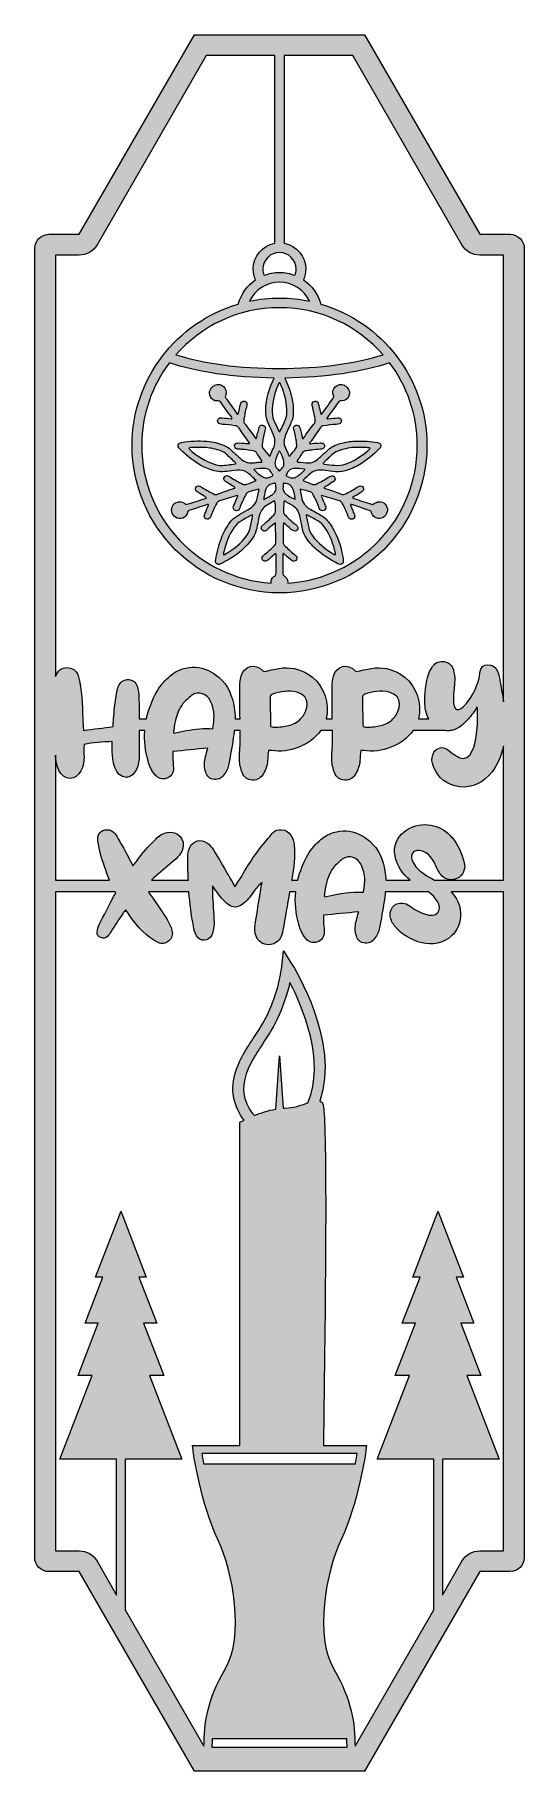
# Model space of a CAD drawing. Header units: centimetres. Extents: x 4.3 to 9.6, y -19.2 to -0.3.
import ezdxf

# ---------------------------------------------------------------- set-up
doc = ezdxf.new("R2010")
doc.units = ezdxf.units.CM
doc.header["$MEASUREMENT"] = 0
doc.layers.add('Layer 1', color=7, linetype='Continuous')

msp = doc.modelspace()

# ---------------------------------------------------------------- hatches: boundary and pattern name
at = {"layer": 'Layer 1', "true_color": 0x71291b}
h = msp.add_hatch(color=26, dxfattribs=at)
h.dxf.hatch_style = 2
edge = h.paths.add_edge_path()
edge.add_spline(control_points=[(9.486, -2.503), (9.486, -2.503), (9.16, -2.503), (9.16, -2.503), (9.16, -2.503), (7.909, -0.338), (7.909, -0.338), (7.909, -0.338), (7.037, -0.338), (7.037, -0.338), (7.037, -0.338), (6.933, -0.338), (6.933, -0.338), (6.933, -0.338), (6.061, -0.338), (6.061, -0.338), (6.061, -0.338), (4.81, -2.503), (4.81, -2.503), (4.81, -2.503), (4.484, -2.503), (4.484, -2.503), (4.431, -2.503), (4.396, -2.528), (4.374, -2.549), (4.354, -2.57), (4.329, -2.605), (4.329, -2.658), (4.329, -2.658), (4.329, -16.856), (4.329, -16.856), (4.329, -16.941), (4.399, -17.011), (4.484, -17.011), (4.484, -17.011), (4.81, -17.011), (4.81, -17.011), (4.81, -17.011), (6.061, -19.176), (6.061, -19.176), (6.061, -19.176), (7.909, -19.176), (7.909, -19.176), (7.909, -19.176), (9.16, -17.011), (9.16, -17.011), (9.16, -17.011), (9.486, -17.011), (9.486, -17.011), (9.542, -17.011), (9.579, -16.982), (9.595, -16.966), (9.616, -16.945), (9.641, -16.909), (9.641, -16.856), (9.641, -16.856), (9.641, -2.658), (9.641, -2.658), (9.641, -2.573), (9.571, -2.503), (9.486, -2.503)], knot_values=[0, 0, 0, 0, 1, 1, 1, 2, 2, 2, 3, 3, 3, 4, 4, 4, 5, 5, 5, 6, 6, 6, 7, 7, 7, 8, 8, 8, 9, 9, 9, 10, 10, 10, 11, 11, 11, 12, 12, 12, 13, 13, 13, 14, 14, 14, 15, 15, 15, 16, 16, 16, 17, 17, 17, 18, 18, 18, 19, 19, 19, 20, 20, 20, 20], degree=3, periodic=1)
edge = h.paths.add_edge_path()
edge.add_spline(control_points=[(8.989, -9.318), (8.963, -9.218), (8.924, -9.124), (8.854, -9.044), (8.843, -9.031), (8.831, -9.016), (8.816, -9.004), (8.702, -8.9), (8.496, -8.86), (8.338, -8.984), (8.254, -9.051), (8.218, -9.138), (8.239, -9.247), (8.261, -9.355), (8.318, -9.443), (8.403, -9.508), (8.403, -9.508), (8.139, -9.508), (8.139, -9.508), (8.138, -9.476), (8.135, -9.444), (8.129, -9.412), (8.109, -9.286), (8.063, -9.174), (7.965, -9.087), (7.819, -8.955), (7.605, -8.928), (7.435, -9.067), (7.379, -9.115), (7.329, -9.17), (7.292, -9.235), (7.243, -9.324), (7.206, -9.415), (7.184, -9.508), (7.184, -9.508), (7.117, -9.508), (7.117, -9.508), (7.118, -9.505), (7.118, -9.501), (7.119, -9.498), (7.139, -9.377), (7.156, -9.255), (7.145, -9.131), (7.136, -9.054), (7.099, -8.97), (7.008, -8.962), (6.925, -8.955), (6.905, -9.004), (6.86, -9.059), (6.75, -9.184), (6.657, -9.32), (6.576, -9.465), (6.567, -9.48), (6.558, -9.494), (6.549, -9.508), (6.534, -9.531), (6.518, -9.554), (6.5, -9.581), (6.486, -9.555), (6.473, -9.531), (6.46, -9.508), (6.448, -9.488), (6.437, -9.468), (6.426, -9.449), (6.374, -9.359), (6.324, -9.269), (6.268, -9.181), (6.251, -9.153), (6.225, -9.124), (6.195, -9.104), (6.132, -9.057), (6.047, -9.079), (6.013, -9.153), (6.001, -9.177), (5.994, -9.208), (5.992, -9.236), (5.99, -9.294), (5.991, -9.348), (5.992, -9.405), (5.993, -9.439), (5.994, -9.474), (5.996, -9.508), (5.996, -9.508), (5.596, -9.508), (5.596, -9.508), (5.663, -9.449), (5.731, -9.391), (5.797, -9.332), (5.825, -9.307), (5.858, -9.286), (5.883, -9.258), (5.904, -9.235), (5.923, -9.207), (5.933, -9.175), (5.969, -9.067), (5.88, -8.97), (5.766, -8.992), (5.716, -9.002), (5.676, -9.031), (5.642, -9.064), (5.565, -9.141), (5.492, -9.218), (5.432, -9.306), (5.421, -9.319), (5.409, -9.334), (5.395, -9.353), (5.359, -9.283), (5.324, -9.221), (5.291, -9.158), (5.264, -9.112), (5.239, -9.066), (5.213, -9.021), (5.195, -8.993), (5.173, -8.973), (5.14, -8.965), (5.072, -8.95), (5.011, -8.993), (5.013, -9.064), (5.016, -9.115), (5.028, -9.165), (5.04, -9.214), (5.068, -9.314), (5.101, -9.412), (5.142, -9.508), (5.142, -9.508), (4.555, -9.508), (4.555, -9.508), (4.555, -9.508), (4.555, -8.154), (4.555, -8.154), (4.555, -8.158), (4.556, -8.162), (4.556, -8.166), (4.556, -8.25), (4.597, -8.409), (4.715, -8.406), (4.819, -8.406), (4.868, -8.267), (4.864, -8.172), (4.862, -8.128), (4.864, -8.085), (4.864, -8.037), (4.965, -8.015), (5.066, -8.011), (5.171, -8.005), (5.171, -8.005), (5.171, -8.116), (5.171, -8.116), (5.168, -8.2), (5.195, -8.397), (5.325, -8.394), (5.427, -8.391), (5.463, -8.246), (5.463, -8.162), (5.464, -8.07), (5.464, -7.979), (5.464, -7.887), (5.464, -7.887), (5.524, -7.887), (5.524, -7.887), (5.516, -7.995), (5.527, -8.105), (5.559, -8.216), (5.575, -8.27), (5.596, -8.323), (5.634, -8.366), (5.668, -8.404), (5.71, -8.421), (5.762, -8.404), (5.806, -8.39), (5.836, -8.348), (5.834, -8.293), (5.834, -8.253), (5.828, -8.212), (5.827, -8.172), (5.825, -8.153), (5.827, -8.134), (5.827, -8.113), (5.955, -8.103), (6.077, -8.089), (6.208, -8.077), (6.198, -8.116), (6.191, -8.143), (6.183, -8.169), (6.17, -8.22), (6.167, -8.268), (6.179, -8.32), (6.191, -8.366), (6.213, -8.403), (6.262, -8.415), (6.312, -8.427), (6.352, -8.406), (6.382, -8.366), (6.41, -8.329), (6.429, -8.289), (6.435, -8.246), (6.453, -8.153), (6.471, -8.058), (6.484, -7.965), (6.488, -7.939), (6.491, -7.913), (6.494, -7.887), (6.494, -7.887), (6.558, -7.887), (6.558, -7.887), (6.559, -7.924), (6.559, -7.961), (6.559, -7.998), (6.559, -8.067), (6.549, -8.135), (6.55, -8.205), (6.552, -8.249), (6.564, -8.298), (6.58, -8.342), (6.598, -8.393), (6.636, -8.421), (6.693, -8.425), (6.746, -8.427), (6.786, -8.398), (6.812, -8.353), (6.835, -8.31), (6.852, -8.264), (6.855, -8.214), (6.857, -8.177), (6.861, -8.143), (6.864, -8.101), (6.877, -8.103), (6.889, -8.101), (6.897, -8.103), (7.087, -8.133), (7.318, -8.051), (7.432, -7.887), (7.432, -7.887), (7.56, -7.887), (7.56, -7.887), (7.56, -7.924), (7.561, -7.961), (7.561, -7.998), (7.561, -8.067), (7.551, -8.135), (7.552, -8.205), (7.554, -8.249), (7.566, -8.298), (7.582, -8.342), (7.6, -8.393), (7.638, -8.421), (7.694, -8.425), (7.748, -8.427), (7.788, -8.398), (7.814, -8.353), (7.836, -8.31), (7.854, -8.264), (7.857, -8.214), (7.859, -8.177), (7.863, -8.143), (7.866, -8.101), (7.879, -8.103), (7.891, -8.101), (7.898, -8.103), (8.089, -8.133), (8.319, -8.051), (8.434, -7.887), (8.434, -7.887), (8.783, -7.887), (8.783, -7.887), (8.801, -7.89), (8.82, -7.89), (8.839, -7.887), (8.876, -7.883), (8.914, -7.867), (8.952, -7.838), (8.982, -7.814), (9.009, -7.787), (9.034, -7.759), (9.07, -7.72), (9.101, -7.677), (9.131, -7.63), (9.134, -7.65), (9.136, -7.698), (9.134, -7.759), (9.134, -7.798), (9.131, -7.842), (9.127, -7.887), (9.11, -8.055), (9.062, -8.23), (8.94, -8.181), (8.924, -8.174), (8.906, -8.163), (8.89, -8.153), (8.86, -8.134), (8.834, -8.113), (8.806, -8.092), (8.755, -8.055), (8.695, -8.069), (8.661, -8.122), (8.64, -8.159), (8.633, -8.199), (8.644, -8.24), (8.68, -8.366), (8.763, -8.453), (8.888, -8.486), (9.031, -8.523), (9.156, -8.479), (9.257, -8.375), (9.34, -8.289), (9.39, -8.174), (9.415, -8.051), (9.415, -8.051), (9.415, -9.508), (9.415, -9.508), (9.415, -9.508), (8.665, -9.508), (8.665, -9.508), (8.591, -9.467), (8.517, -9.426), (8.465, -9.365), (8.31, -9.164), (8.576, -9.112), (8.665, -9.322), (8.684, -9.365), (8.704, -9.409), (8.732, -9.446), (8.776, -9.507), (8.854, -9.52), (8.916, -9.489), (8.976, -9.458), (9.008, -9.389), (8.989, -9.318)], knot_values=[0, 0, 0, 0, 1, 1, 1, 2, 2, 2, 3, 3, 3, 4, 4, 4, 5, 5, 5, 6, 6, 6, 7, 7, 7, 8, 8, 8, 9, 9, 9, 10, 10, 10, 11, 11, 11, 12, 12, 12, 13, 13, 13, 14, 14, 14, 15, 15, 15, 16, 16, 16, 17, 17, 17, 18, 18, 18, 19, 19, 19, 20, 20, 20, 21, 21, 21, 22, 22, 22, 23, 23, 23, 24, 24, 24, 25, 25, 25, 26, 26, 26, 27, 27, 27, 28, 28, 28, 29, 29, 29, 30, 30, 30, 31, 31, 31, 32, 32, 32, 33, 33, 33, 34, 34, 34, 35, 35, 35, 36, 36, 36, 37, 37, 37, 38, 38, 38, 39, 39, 39, 40, 40, 40, 41, 41, 41, 42, 42, 42, 43, 43, 43, 44, 44, 44, 45, 45, 45, 46, 46, 46, 47, 47, 47, 48, 48, 48, 49, 49, 49, 50, 50, 50, 51, 51, 51, 52, 52, 52, 53, 53, 53, 54, 54, 54, 55, 55, 55, 56, 56, 56, 57, 57, 57, 58, 58, 58, 59, 59, 59, 60, 60, 60, 61, 61, 61, 62, 62, 62, 63, 63, 63, 64, 64, 64, 65, 65, 65, 66, 66, 66, 67, 67, 67, 68, 68, 68, 69, 69, 69, 70, 70, 70, 71, 71, 71, 72, 72, 72, 73, 73, 73, 74, 74, 74, 75, 75, 75, 76, 76, 76, 77, 77, 77, 78, 78, 78, 79, 79, 79, 80, 80, 80, 81, 81, 81, 82, 82, 82, 83, 83, 83, 84, 84, 84, 85, 85, 85, 86, 86, 86, 87, 87, 87, 88, 88, 88, 89, 89, 89, 90, 90, 90, 91, 91, 91, 92, 92, 92, 93, 93, 93, 94, 94, 94, 95, 95, 95, 96, 96, 96, 97, 97, 97, 98, 98, 98, 99, 99, 99, 100, 100, 100, 101, 101, 101, 102, 102, 102, 103, 103, 103, 104, 104, 104, 105, 105, 105, 106, 106, 106, 107, 107, 107, 108, 108, 108, 109, 109, 109, 109], degree=3, periodic=1)
edge = h.paths.add_edge_path()
edge.add_spline(control_points=[(7.91, -9.508), (7.91, -9.52), (7.91, -9.531), (7.909, -9.542), (7.907, -9.572), (7.903, -9.605), (7.898, -9.637), (7.897, -9.639), (7.897, -9.64), (7.897, -9.641), (7.752, -9.631), (7.613, -9.659), (7.477, -9.692), (7.474, -9.688), (7.471, -9.683), (7.471, -9.682), (7.472, -9.667), (7.474, -9.652), (7.476, -9.637), (7.481, -9.593), (7.489, -9.55), (7.502, -9.508), (7.518, -9.459), (7.54, -9.412), (7.573, -9.369), (7.6, -9.337), (7.632, -9.309), (7.666, -9.282), (7.742, -9.226), (7.836, -9.269), (7.869, -9.337), (7.896, -9.391), (7.909, -9.449), (7.91, -9.508)], knot_values=[0, 0, 0, 0, 1, 1, 1, 2, 2, 2, 3, 3, 3, 4, 4, 4, 5, 5, 5, 6, 6, 6, 7, 7, 7, 8, 8, 8, 9, 9, 9, 10, 10, 10, 11, 11, 11, 11], degree=3, periodic=1)
edge = h.paths.add_edge_path()
edge.add_spline(control_points=[(5.836, -7.906), (5.836, -7.899), (5.837, -7.894), (5.837, -7.887), (5.842, -7.844), (5.849, -7.8), (5.86, -7.759), (5.875, -7.7), (5.899, -7.644), (5.938, -7.594), (5.964, -7.561), (5.997, -7.533), (6.031, -7.506), (6.107, -7.45), (6.201, -7.493), (6.234, -7.561), (6.265, -7.624), (6.277, -7.689), (6.274, -7.759), (6.274, -7.761), (6.274, -7.764), (6.274, -7.767), (6.272, -7.798), (6.268, -7.832), (6.262, -7.866), (6.163, -7.859), (6.068, -7.869), (5.974, -7.887), (5.929, -7.896), (5.885, -7.906), (5.842, -7.916), (5.839, -7.912), (5.836, -7.907), (5.836, -7.906)], knot_values=[0, 0, 0, 0, 1, 1, 1, 2, 2, 2, 3, 3, 3, 4, 4, 4, 5, 5, 5, 6, 6, 6, 7, 7, 7, 8, 8, 8, 9, 9, 9, 10, 10, 10, 11, 11, 11, 11], degree=3, periodic=1)
edge = h.paths.add_edge_path()
edge.add_spline(control_points=[(6.882, -7.536), (6.882, -7.514), (6.888, -7.499), (6.91, -7.491), (6.996, -7.466), (7.082, -7.444), (7.173, -7.469), (7.329, -7.514), (7.306, -7.665), (7.214, -7.759), (7.179, -7.795), (7.133, -7.823), (7.083, -7.833), (7.036, -7.842), (6.987, -7.848), (6.94, -7.851), (6.926, -7.851), (6.91, -7.848), (6.889, -7.844), (6.889, -7.815), (6.888, -7.786), (6.887, -7.759), (6.886, -7.682), (6.883, -7.609), (6.882, -7.536)], knot_values=[0, 0, 0, 0, 1, 1, 1, 2, 2, 2, 3, 3, 3, 4, 4, 4, 5, 5, 5, 6, 6, 6, 7, 7, 7, 8, 8, 8, 8], degree=3, periodic=1)
edge = h.paths.add_edge_path()
edge.add_spline(control_points=[(7.884, -7.536), (7.884, -7.514), (7.89, -7.499), (7.912, -7.491), (7.998, -7.466), (8.083, -7.444), (8.175, -7.469), (8.331, -7.514), (8.308, -7.665), (8.216, -7.759), (8.181, -7.795), (8.135, -7.823), (8.085, -7.833), (8.038, -7.842), (7.989, -7.848), (7.941, -7.851), (7.928, -7.851), (7.912, -7.848), (7.891, -7.844), (7.891, -7.815), (7.89, -7.786), (7.889, -7.759), (7.887, -7.682), (7.885, -7.609), (7.884, -7.536)], knot_values=[0, 0, 0, 0, 1, 1, 1, 2, 2, 2, 3, 3, 3, 4, 4, 4, 5, 5, 5, 6, 6, 6, 7, 7, 7, 8, 8, 8, 8], degree=3, periodic=1)
edge = h.paths.add_edge_path()
edge.add_spline(control_points=[(7.035, -6.208), (7.023, -6.201), (7.02, -6.193), (7.021, -6.18), (7.023, -6.147), (7.022, -6.113), (7.021, -6.08), (7.019, -6.044), (7.02, -6.008), (7.02, -5.972), (7.02, -5.967), (7.027, -5.964), (7.03, -5.967), (7.038, -5.974), (7.045, -5.981), (7.053, -5.988), (7.075, -6.006), (7.097, -6.026), (7.12, -6.043), (7.133, -6.054), (7.153, -6.051), (7.164, -6.04), (7.176, -6.027), (7.177, -6.007), (7.165, -5.993), (7.159, -5.986), (7.151, -5.98), (7.144, -5.974), (7.107, -5.944), (7.071, -5.911), (7.037, -5.876), (7.028, -5.867), (7.024, -5.858), (7.025, -5.846), (7.025, -5.823), (7.026, -5.8), (7.026, -5.776), (7.026, -5.733), (7.026, -5.689), (7.027, -5.645), (7.027, -5.642), (7.025, -5.637), (7.03, -5.637), (7.033, -5.636), (7.037, -5.638), (7.039, -5.64), (7.052, -5.65), (7.063, -5.662), (7.076, -5.672), (7.092, -5.686), (7.109, -5.701), (7.126, -5.714), (7.145, -5.727), (7.163, -5.725), (7.176, -5.71), (7.189, -5.695), (7.187, -5.677), (7.17, -5.661), (7.163, -5.654), (7.154, -5.648), (7.146, -5.641), (7.108, -5.611), (7.074, -5.577), (7.041, -5.541), (7.031, -5.531), (7.026, -5.519), (7.027, -5.504), (7.029, -5.473), (7.03, -5.442), (7.032, -5.411), (7.033, -5.406), (7.03, -5.399), (7.041, -5.395), (7.073, -5.417), (7.111, -5.434), (7.145, -5.458), (7.166, -5.474), (7.182, -5.493), (7.191, -5.517), (7.201, -5.542), (7.208, -5.567), (7.213, -5.594), (7.22, -5.631), (7.227, -5.668), (7.235, -5.705), (7.243, -5.739), (7.256, -5.771), (7.277, -5.8), (7.312, -5.847), (7.349, -5.893), (7.395, -5.931), (7.463, -5.988), (7.538, -6.035), (7.617, -6.076), (7.626, -6.08), (7.634, -6.084), (7.644, -6.084), (7.663, -6.084), (7.677, -6.072), (7.677, -6.053), (7.678, -6.04), (7.676, -6.027), (7.674, -6.015), (7.671, -5.996), (7.666, -5.976), (7.662, -5.957), (7.639, -5.846), (7.6, -5.74), (7.535, -5.645), (7.509, -5.608), (7.477, -5.577), (7.438, -5.553), (7.423, -5.544), (7.409, -5.535), (7.393, -5.527), (7.37, -5.514), (7.347, -5.502), (7.324, -5.489), (7.269, -5.459), (7.233, -5.416), (7.224, -5.352), (7.221, -5.328), (7.214, -5.304), (7.208, -5.281), (7.207, -5.276), (7.207, -5.268), (7.211, -5.269), (7.239, -5.275), (7.267, -5.282), (7.294, -5.289), (7.302, -5.291), (7.31, -5.294), (7.318, -5.296), (7.331, -5.299), (7.339, -5.307), (7.346, -5.319), (7.372, -5.364), (7.393, -5.411), (7.412, -5.46), (7.416, -5.468), (7.418, -5.477), (7.423, -5.485), (7.431, -5.5), (7.449, -5.506), (7.465, -5.5), (7.48, -5.495), (7.489, -5.478), (7.486, -5.461), (7.484, -5.453), (7.481, -5.445), (7.478, -5.438), (7.466, -5.409), (7.453, -5.381), (7.442, -5.352), (7.44, -5.347), (7.434, -5.342), (7.441, -5.337), (7.506, -5.357), (7.571, -5.377), (7.636, -5.396), (7.651, -5.4), (7.66, -5.407), (7.666, -5.42), (7.688, -5.463), (7.708, -5.505), (7.725, -5.549), (7.729, -5.559), (7.733, -5.569), (7.738, -5.578), (7.747, -5.592), (7.765, -5.597), (7.781, -5.592), (7.796, -5.586), (7.804, -5.57), (7.8, -5.552), (7.799, -5.546), (7.797, -5.541), (7.794, -5.536), (7.788, -5.52), (7.781, -5.504), (7.775, -5.488), (7.768, -5.473), (7.762, -5.458), (7.756, -5.443), (7.754, -5.441), (7.752, -5.437), (7.756, -5.435), (7.759, -5.433), (7.763, -5.433), (7.766, -5.434), (7.771, -5.435), (7.775, -5.437), (7.779, -5.438), (7.839, -5.458), (7.899, -5.479), (7.96, -5.498), (7.973, -5.502), (7.979, -5.508), (7.983, -5.523), (7.993, -5.558), (8.017, -5.58), (8.054, -5.585), (8.111, -5.593), (8.147, -5.553), (8.155, -5.504), (8.164, -5.441), (8.111, -5.4), (8.063, -5.404), (8.044, -5.406), (8.027, -5.413), (8.013, -5.425), (8.004, -5.433), (7.995, -5.434), (7.984, -5.431), (7.921, -5.41), (7.857, -5.39), (7.794, -5.37), (7.788, -5.368), (7.781, -5.367), (7.778, -5.358), (7.79, -5.351), (7.803, -5.343), (7.816, -5.335), (7.839, -5.321), (7.861, -5.308), (7.883, -5.293), (7.899, -5.282), (7.902, -5.265), (7.893, -5.25), (7.884, -5.234), (7.866, -5.227), (7.849, -5.235), (7.839, -5.239), (7.831, -5.245), (7.822, -5.251), (7.781, -5.277), (7.739, -5.3), (7.695, -5.322), (7.685, -5.326), (7.677, -5.328), (7.666, -5.324), (7.6, -5.3), (7.534, -5.278), (7.466, -5.254), (7.471, -5.244), (7.48, -5.242), (7.486, -5.238), (7.511, -5.223), (7.536, -5.208), (7.56, -5.193), (7.566, -5.189), (7.572, -5.185), (7.577, -5.181), (7.589, -5.17), (7.591, -5.149), (7.582, -5.136), (7.573, -5.122), (7.555, -5.117), (7.54, -5.125), (7.531, -5.129), (7.524, -5.134), (7.516, -5.139), (7.473, -5.167), (7.429, -5.191), (7.383, -5.212), (7.368, -5.219), (7.355, -5.22), (7.34, -5.214), (7.31, -5.202), (7.28, -5.191), (7.25, -5.179), (7.246, -5.178), (7.241, -5.177), (7.24, -5.17), (7.267, -5.146), (7.294, -5.121), (7.322, -5.097), (7.346, -5.077), (7.374, -5.064), (7.407, -5.063), (7.424, -5.062), (7.441, -5.061), (7.458, -5.063), (7.493, -5.068), (7.527, -5.072), (7.562, -5.076), (7.608, -5.081), (7.654, -5.083), (7.699, -5.069), (7.754, -5.051), (7.807, -5.029), (7.857, -4.999), (7.935, -4.952), (8.005, -4.893), (8.069, -4.828), (8.073, -4.824), (8.077, -4.82), (8.08, -4.815), (8.09, -4.8), (8.086, -4.78), (8.071, -4.769), (8.064, -4.765), (8.057, -4.762), (8.049, -4.761), (7.973, -4.75), (7.898, -4.743), (7.821, -4.746), (7.795, -4.747), (7.768, -4.747), (7.742, -4.752), (7.707, -4.757), (7.674, -4.766), (7.641, -4.774), (7.591, -4.786), (7.548, -4.809), (7.511, -4.843), (7.484, -4.867), (7.458, -4.891), (7.432, -4.915), (7.412, -4.934), (7.392, -4.95), (7.369, -4.964), (7.348, -4.976), (7.325, -4.983), (7.3, -4.983), (7.261, -4.983), (7.222, -4.974), (7.183, -4.974), (7.176, -4.974), (7.173, -4.968), (7.177, -4.962), (7.188, -4.943), (7.2, -4.924), (7.212, -4.906), (7.222, -4.891), (7.23, -4.872), (7.244, -4.862), (7.258, -4.851), (7.279, -4.852), (7.297, -4.848), (7.31, -4.846), (7.322, -4.845), (7.335, -4.843), (7.366, -4.838), (7.397, -4.836), (7.428, -4.835), (7.437, -4.835), (7.446, -4.833), (7.455, -4.829), (7.467, -4.823), (7.475, -4.808), (7.472, -4.795), (7.47, -4.78), (7.46, -4.769), (7.445, -4.767), (7.438, -4.766), (7.431, -4.765), (7.425, -4.766), (7.395, -4.768), (7.364, -4.767), (7.335, -4.773), (7.327, -4.774), (7.319, -4.776), (7.312, -4.772), (7.312, -4.77), (7.311, -4.767), (7.312, -4.766), (7.353, -4.711), (7.392, -4.655), (7.429, -4.598), (7.437, -4.586), (7.447, -4.582), (7.46, -4.581), (7.507, -4.574), (7.554, -4.566), (7.601, -4.565), (7.613, -4.565), (7.624, -4.563), (7.635, -4.559), (7.649, -4.555), (7.657, -4.542), (7.657, -4.527), (7.657, -4.513), (7.65, -4.503), (7.637, -4.498), (7.63, -4.494), (7.622, -4.493), (7.614, -4.494), (7.581, -4.499), (7.547, -4.496), (7.514, -4.503), (7.509, -4.505), (7.503, -4.507), (7.499, -4.5), (7.5, -4.498), (7.5, -4.495), (7.501, -4.494), (7.543, -4.436), (7.585, -4.378), (7.628, -4.32), (7.628, -4.32), (7.629, -4.319), (7.63, -4.318), (7.634, -4.313), (7.638, -4.31), (7.645, -4.311), (7.65, -4.311), (7.656, -4.311), (7.662, -4.311), (7.7, -4.31), (7.725, -4.291), (7.739, -4.257), (7.753, -4.222), (7.745, -4.191), (7.719, -4.164), (7.71, -4.154), (7.698, -4.147), (7.685, -4.141), (7.652, -4.125), (7.616, -4.132), (7.59, -4.158), (7.562, -4.185), (7.557, -4.217), (7.571, -4.253), (7.575, -4.264), (7.574, -4.272), (7.567, -4.282), (7.53, -4.333), (7.493, -4.385), (7.456, -4.436), (7.451, -4.443), (7.447, -4.452), (7.436, -4.456), (7.431, -4.446), (7.429, -4.435), (7.427, -4.424), (7.42, -4.395), (7.414, -4.365), (7.405, -4.337), (7.401, -4.32), (7.383, -4.309), (7.368, -4.312), (7.349, -4.315), (7.336, -4.333), (7.339, -4.353), (7.341, -4.365), (7.344, -4.377), (7.348, -4.39), (7.358, -4.43), (7.365, -4.471), (7.372, -4.512), (7.375, -4.531), (7.372, -4.546), (7.359, -4.562), (7.319, -4.612), (7.281, -4.662), (7.245, -4.715), (7.243, -4.717), (7.24, -4.718), (7.235, -4.721), (7.23, -4.697), (7.225, -4.675), (7.22, -4.652), (7.216, -4.636), (7.212, -4.619), (7.207, -4.602), (7.199, -4.578), (7.184, -4.569), (7.163, -4.573), (7.146, -4.577), (7.131, -4.6), (7.14, -4.62), (7.143, -4.628), (7.145, -4.636), (7.146, -4.643), (7.158, -4.691), (7.168, -4.738), (7.173, -4.786), (7.175, -4.804), (7.171, -4.817), (7.16, -4.831), (7.141, -4.852), (7.124, -4.876), (7.106, -4.898), (7.102, -4.903), (7.098, -4.91), (7.089, -4.909), (7.077, -4.882), (7.065, -4.854), (7.053, -4.827), (7.046, -4.812), (7.041, -4.797), (7.037, -4.782), (7.033, -4.764), (7.032, -4.748), (7.036, -4.73), (7.042, -4.702), (7.051, -4.675), (7.063, -4.649), (7.08, -4.613), (7.097, -4.578), (7.112, -4.542), (7.126, -4.511), (7.135, -4.478), (7.135, -4.444), (7.135, -4.388), (7.131, -4.332), (7.119, -4.276), (7.102, -4.202), (7.075, -4.13), (7.043, -4.062), (7.483, -4.057), (7.891, -3.997), (8.179, -3.896), (8.368, -4.146), (8.48, -4.457), (8.48, -4.794), (8.48, -5.588), (7.858, -6.238), (7.076, -6.286), (7.076, -6.282), (7.076, -6.279), (7.076, -6.276), (7.074, -6.246), (7.06, -6.223), (7.035, -6.208)], knot_values=[0, 0, 0, 0, 1, 1, 1, 2, 2, 2, 3, 3, 3, 4, 4, 4, 5, 5, 5, 6, 6, 6, 7, 7, 7, 8, 8, 8, 9, 9, 9, 10, 10, 10, 11, 11, 11, 12, 12, 12, 13, 13, 13, 14, 14, 14, 15, 15, 15, 16, 16, 16, 17, 17, 17, 18, 18, 18, 19, 19, 19, 20, 20, 20, 21, 21, 21, 22, 22, 22, 23, 23, 23, 24, 24, 24, 25, 25, 25, 26, 26, 26, 27, 27, 27, 28, 28, 28, 29, 29, 29, 30, 30, 30, 31, 31, 31, 32, 32, 32, 33, 33, 33, 34, 34, 34, 35, 35, 35, 36, 36, 36, 37, 37, 37, 38, 38, 38, 39, 39, 39, 40, 40, 40, 41, 41, 41, 42, 42, 42, 43, 43, 43, 44, 44, 44, 45, 45, 45, 46, 46, 46, 47, 47, 47, 48, 48, 48, 49, 49, 49, 50, 50, 50, 51, 51, 51, 52, 52, 52, 53, 53, 53, 54, 54, 54, 55, 55, 55, 56, 56, 56, 57, 57, 57, 58, 58, 58, 59, 59, 59, 60, 60, 60, 61, 61, 61, 62, 62, 62, 63, 63, 63, 64, 64, 64, 65, 65, 65, 66, 66, 66, 67, 67, 67, 68, 68, 68, 69, 69, 69, 70, 70, 70, 71, 71, 71, 72, 72, 72, 73, 73, 73, 74, 74, 74, 75, 75, 75, 76, 76, 76, 77, 77, 77, 78, 78, 78, 79, 79, 79, 80, 80, 80, 81, 81, 81, 82, 82, 82, 83, 83, 83, 84, 84, 84, 85, 85, 85, 86, 86, 86, 87, 87, 87, 88, 88, 88, 89, 89, 89, 90, 90, 90, 91, 91, 91, 92, 92, 92, 93, 93, 93, 94, 94, 94, 95, 95, 95, 96, 96, 96, 97, 97, 97, 98, 98, 98, 99, 99, 99, 100, 100, 100, 101, 101, 101, 102, 102, 102, 103, 103, 103, 104, 104, 104, 105, 105, 105, 106, 106, 106, 107, 107, 107, 108, 108, 108, 109, 109, 109, 110, 110, 110, 111, 111, 111, 112, 112, 112, 113, 113, 113, 114, 114, 114, 115, 115, 115, 116, 116, 116, 117, 117, 117, 118, 118, 118, 119, 119, 119, 120, 120, 120, 121, 121, 121, 122, 122, 122, 123, 123, 123, 124, 124, 124, 125, 125, 125, 126, 126, 126, 127, 127, 127, 128, 128, 128, 129, 129, 129, 130, 130, 130, 131, 131, 131, 132, 132, 132, 133, 133, 133, 134, 134, 134, 135, 135, 135, 136, 136, 136, 137, 137, 137, 138, 138, 138, 139, 139, 139, 140, 140, 140, 141, 141, 141, 142, 142, 142, 143, 143, 143, 144, 144, 144, 145, 145, 145, 146, 146, 146, 147, 147, 147, 148, 148, 148, 149, 149, 149, 150, 150, 150, 151, 151, 151, 152, 152, 152, 153, 153, 153, 154, 154, 154, 155, 155, 155, 156, 156, 156, 157, 157, 157, 158, 158, 158, 159, 159, 159, 160, 160, 160, 161, 161, 161, 162, 162, 162, 163, 163, 163, 164, 164, 164, 165, 165, 165, 166, 166, 166, 167, 167, 167, 168, 168, 168, 169, 169, 169, 170, 170, 170, 171, 171, 171, 172, 172, 172, 173, 173, 173, 174, 174, 174, 175, 175, 175, 175], degree=3, periodic=1)
edge = h.paths.add_edge_path()
edge.add_spline(control_points=[(6.949, -6.162), (6.95, -6.186), (6.949, -6.206), (6.924, -6.216), (6.902, -6.235), (6.892, -6.26), (6.893, -6.286), (6.112, -6.238), (5.49, -5.587), (5.49, -4.794), (5.49, -4.457), (5.602, -4.146), (5.791, -3.896), (6.079, -3.997), (6.487, -4.057), (6.927, -4.062), (6.876, -4.171), (6.838, -4.285), (6.835, -4.409), (6.834, -4.455), (6.839, -4.499), (6.858, -4.541), (6.873, -4.576), (6.889, -4.61), (6.905, -4.645), (6.912, -4.661), (6.918, -4.677), (6.924, -4.693), (6.942, -4.738), (6.939, -4.781), (6.919, -4.824), (6.908, -4.848), (6.897, -4.872), (6.887, -4.897), (6.884, -4.902), (6.883, -4.907), (6.875, -4.911), (6.851, -4.881), (6.828, -4.852), (6.804, -4.822), (6.798, -4.814), (6.795, -4.806), (6.796, -4.796), (6.798, -4.785), (6.798, -4.773), (6.8, -4.762), (6.806, -4.717), (6.816, -4.673), (6.827, -4.63), (6.829, -4.622), (6.831, -4.614), (6.832, -4.606), (6.832, -4.588), (6.818, -4.573), (6.8, -4.573), (6.782, -4.572), (6.77, -4.58), (6.764, -4.599), (6.758, -4.619), (6.754, -4.64), (6.748, -4.66), (6.742, -4.679), (6.742, -4.701), (6.733, -4.719), (6.728, -4.719), (6.725, -4.715), (6.722, -4.711), (6.688, -4.66), (6.649, -4.61), (6.611, -4.562), (6.598, -4.546), (6.594, -4.531), (6.598, -4.511), (6.606, -4.465), (6.614, -4.42), (6.626, -4.375), (6.628, -4.367), (6.63, -4.357), (6.631, -4.348), (6.632, -4.331), (6.621, -4.317), (6.604, -4.313), (6.59, -4.309), (6.572, -4.318), (6.565, -4.334), (6.563, -4.338), (6.563, -4.343), (6.561, -4.348), (6.555, -4.377), (6.548, -4.406), (6.541, -4.435), (6.54, -4.44), (6.538, -4.446), (6.536, -4.451), (6.534, -4.455), (6.53, -4.455), (6.527, -4.453), (6.522, -4.446), (6.517, -4.44), (6.512, -4.433), (6.48, -4.387), (6.447, -4.342), (6.414, -4.295), (6.408, -4.286), (6.396, -4.278), (6.396, -4.267), (6.396, -4.258), (6.401, -4.249), (6.404, -4.241), (6.413, -4.206), (6.402, -4.176), (6.376, -4.153), (6.349, -4.13), (6.318, -4.126), (6.285, -4.14), (6.272, -4.146), (6.259, -4.155), (6.249, -4.166), (6.202, -4.216), (6.228, -4.288), (6.284, -4.308), (6.296, -4.312), (6.309, -4.311), (6.321, -4.311), (6.332, -4.31), (6.338, -4.314), (6.344, -4.322), (6.383, -4.377), (6.423, -4.43), (6.463, -4.484), (6.467, -4.49), (6.473, -4.494), (6.469, -4.503), (6.466, -4.503), (6.463, -4.505), (6.46, -4.504), (6.427, -4.497), (6.393, -4.499), (6.36, -4.495), (6.353, -4.494), (6.346, -4.493), (6.339, -4.495), (6.323, -4.5), (6.313, -4.512), (6.313, -4.527), (6.312, -4.543), (6.322, -4.556), (6.338, -4.56), (6.346, -4.563), (6.356, -4.565), (6.365, -4.565), (6.411, -4.566), (6.456, -4.574), (6.502, -4.579), (6.523, -4.582), (6.536, -4.59), (6.547, -4.607), (6.582, -4.661), (6.619, -4.714), (6.658, -4.765), (6.659, -4.767), (6.659, -4.769), (6.659, -4.773), (6.648, -4.776), (6.637, -4.773), (6.626, -4.772), (6.594, -4.767), (6.562, -4.766), (6.53, -4.767), (6.507, -4.767), (6.494, -4.785), (6.499, -4.807), (6.502, -4.823), (6.514, -4.831), (6.528, -4.833), (6.543, -4.835), (6.558, -4.835), (6.573, -4.836), (6.62, -4.839), (6.667, -4.846), (6.713, -4.856), (6.723, -4.858), (6.729, -4.863), (6.735, -4.871), (6.752, -4.898), (6.77, -4.925), (6.788, -4.952), (6.8, -4.971), (6.798, -4.973), (6.778, -4.975), (6.76, -4.976), (6.743, -4.976), (6.726, -4.979), (6.707, -4.982), (6.689, -4.983), (6.671, -4.983), (6.646, -4.984), (6.623, -4.977), (6.602, -4.964), (6.579, -4.951), (6.558, -4.934), (6.539, -4.916), (6.511, -4.89), (6.483, -4.864), (6.455, -4.839), (6.432, -4.819), (6.408, -4.801), (6.379, -4.79), (6.321, -4.768), (6.261, -4.752), (6.198, -4.748), (6.106, -4.741), (6.014, -4.746), (5.922, -4.761), (5.905, -4.764), (5.891, -4.771), (5.886, -4.788), (5.88, -4.804), (5.889, -4.817), (5.9, -4.828), (5.924, -4.85), (5.947, -4.872), (5.971, -4.894), (6.049, -4.962), (6.133, -5.018), (6.231, -5.055), (6.291, -5.078), (6.351, -5.084), (6.414, -5.075), (6.451, -5.07), (6.488, -5.064), (6.524, -5.062), (6.562, -5.06), (6.6, -5.062), (6.633, -5.086), (6.65, -5.098), (6.713, -5.154), (6.731, -5.174), (6.699, -5.19), (6.665, -5.201), (6.632, -5.214), (6.615, -5.22), (6.601, -5.219), (6.585, -5.212), (6.539, -5.19), (6.495, -5.166), (6.453, -5.138), (6.445, -5.133), (6.437, -5.127), (6.429, -5.124), (6.414, -5.117), (6.396, -5.123), (6.387, -5.138), (6.379, -5.151), (6.38, -5.168), (6.392, -5.179), (6.398, -5.185), (6.405, -5.189), (6.411, -5.193), (6.434, -5.208), (6.456, -5.221), (6.479, -5.235), (6.486, -5.239), (6.493, -5.243), (6.5, -5.248), (6.501, -5.249), (6.502, -5.252), (6.502, -5.254), (6.502, -5.255), (6.5, -5.258), (6.498, -5.258), (6.433, -5.276), (6.369, -5.3), (6.305, -5.324), (6.293, -5.328), (6.284, -5.326), (6.273, -5.321), (6.23, -5.299), (6.187, -5.276), (6.146, -5.25), (6.138, -5.244), (6.129, -5.238), (6.119, -5.234), (6.104, -5.228), (6.087, -5.234), (6.077, -5.249), (6.069, -5.262), (6.071, -5.278), (6.083, -5.29), (6.088, -5.295), (6.094, -5.298), (6.1, -5.302), (6.126, -5.317), (6.151, -5.333), (6.177, -5.349), (6.182, -5.352), (6.19, -5.354), (6.192, -5.362), (6.189, -5.364), (6.185, -5.367), (6.181, -5.369), (6.115, -5.39), (6.049, -5.411), (5.983, -5.431), (5.982, -5.432), (5.981, -5.432), (5.98, -5.432), (5.973, -5.434), (5.966, -5.433), (5.96, -5.428), (5.956, -5.424), (5.952, -5.42), (5.947, -5.417), (5.912, -5.396), (5.868, -5.401), (5.839, -5.43), (5.805, -5.465), (5.807, -5.524), (5.842, -5.561), (5.879, -5.599), (5.955, -5.596), (5.982, -5.537), (5.985, -5.531), (5.987, -5.524), (5.988, -5.517), (5.99, -5.509), (5.994, -5.503), (6.003, -5.5), (6.069, -5.479), (6.134, -5.457), (6.2, -5.435), (6.203, -5.434), (6.207, -5.433), (6.21, -5.433), (6.213, -5.433), (6.216, -5.436), (6.215, -5.44), (6.213, -5.447), (6.21, -5.453), (6.208, -5.459), (6.195, -5.489), (6.182, -5.519), (6.17, -5.549), (6.164, -5.565), (6.172, -5.583), (6.186, -5.59), (6.202, -5.598), (6.222, -5.593), (6.232, -5.578), (6.237, -5.569), (6.241, -5.559), (6.245, -5.549), (6.263, -5.505), (6.282, -5.463), (6.304, -5.421), (6.311, -5.407), (6.319, -5.4), (6.334, -5.396), (6.398, -5.377), (6.462, -5.357), (6.526, -5.337), (6.527, -5.336), (6.53, -5.338), (6.533, -5.34), (6.53, -5.348), (6.526, -5.356), (6.523, -5.364), (6.512, -5.39), (6.501, -5.415), (6.491, -5.441), (6.488, -5.449), (6.486, -5.456), (6.484, -5.464), (6.482, -5.481), (6.492, -5.496), (6.506, -5.5), (6.522, -5.506), (6.539, -5.5), (6.547, -5.485), (6.552, -5.476), (6.556, -5.466), (6.56, -5.456), (6.578, -5.408), (6.6, -5.363), (6.624, -5.319), (6.631, -5.306), (6.64, -5.299), (6.653, -5.296), (6.684, -5.287), (6.715, -5.279), (6.746, -5.271), (6.752, -5.269), (6.757, -5.265), (6.763, -5.274), (6.755, -5.309), (6.747, -5.346), (6.738, -5.383), (6.73, -5.416), (6.712, -5.442), (6.685, -5.462), (6.667, -5.476), (6.648, -5.489), (6.627, -5.5), (6.594, -5.518), (6.561, -5.537), (6.528, -5.556), (6.498, -5.573), (6.471, -5.596), (6.451, -5.624), (6.412, -5.679), (6.378, -5.736), (6.354, -5.799), (6.326, -5.874), (6.308, -5.951), (6.294, -6.03), (6.292, -6.038), (6.292, -6.046), (6.292, -6.054), (6.294, -6.071), (6.307, -6.083), (6.324, -6.084), (6.335, -6.085), (6.344, -6.081), (6.354, -6.075), (6.385, -6.058), (6.417, -6.042), (6.447, -6.023), (6.539, -5.967), (6.622, -5.899), (6.686, -5.81), (6.705, -5.784), (6.721, -5.756), (6.729, -5.724), (6.736, -5.696), (6.742, -5.668), (6.749, -5.64), (6.756, -5.609), (6.759, -5.577), (6.768, -5.546), (6.782, -5.498), (6.809, -5.464), (6.852, -5.44), (6.876, -5.427), (6.899, -5.412), (6.923, -5.398), (6.926, -5.397), (6.93, -5.397), (6.935, -5.395), (6.94, -5.429), (6.941, -5.462), (6.943, -5.495), (6.944, -5.516), (6.938, -5.533), (6.923, -5.548), (6.89, -5.583), (6.855, -5.616), (6.817, -5.647), (6.809, -5.653), (6.801, -5.66), (6.794, -5.668), (6.784, -5.679), (6.784, -5.697), (6.794, -5.709), (6.804, -5.723), (6.821, -5.727), (6.837, -5.718), (6.844, -5.714), (6.85, -5.709), (6.856, -5.704), (6.88, -5.684), (6.903, -5.663), (6.927, -5.643), (6.931, -5.64), (6.935, -5.634), (6.942, -5.638), (6.943, -5.708), (6.944, -5.778), (6.946, -5.849), (6.946, -5.86), (6.941, -5.868), (6.933, -5.876), (6.899, -5.91), (6.864, -5.943), (6.826, -5.974), (6.818, -5.981), (6.811, -5.988), (6.804, -5.996), (6.795, -6.006), (6.794, -6.023), (6.801, -6.035), (6.809, -6.046), (6.82, -6.051), (6.834, -6.05), (6.844, -6.049), (6.851, -6.044), (6.859, -6.038), (6.88, -6.019), (6.902, -6), (6.924, -5.981), (6.931, -5.976), (6.936, -5.967), (6.946, -5.966), (6.952, -5.975), (6.95, -5.984), (6.95, -5.993), (6.95, -6.05), (6.948, -6.106), (6.949, -6.162)], knot_values=[0, 0, 0, 0, 1, 1, 1, 2, 2, 2, 3, 3, 3, 4, 4, 4, 5, 5, 5, 6, 6, 6, 7, 7, 7, 8, 8, 8, 9, 9, 9, 10, 10, 10, 11, 11, 11, 12, 12, 12, 13, 13, 13, 14, 14, 14, 15, 15, 15, 16, 16, 16, 17, 17, 17, 18, 18, 18, 19, 19, 19, 20, 20, 20, 21, 21, 21, 22, 22, 22, 23, 23, 23, 24, 24, 24, 25, 25, 25, 26, 26, 26, 27, 27, 27, 28, 28, 28, 29, 29, 29, 30, 30, 30, 31, 31, 31, 32, 32, 32, 33, 33, 33, 34, 34, 34, 35, 35, 35, 36, 36, 36, 37, 37, 37, 38, 38, 38, 39, 39, 39, 40, 40, 40, 41, 41, 41, 42, 42, 42, 43, 43, 43, 44, 44, 44, 45, 45, 45, 46, 46, 46, 47, 47, 47, 48, 48, 48, 49, 49, 49, 50, 50, 50, 51, 51, 51, 52, 52, 52, 53, 53, 53, 54, 54, 54, 55, 55, 55, 56, 56, 56, 57, 57, 57, 58, 58, 58, 59, 59, 59, 60, 60, 60, 61, 61, 61, 62, 62, 62, 63, 63, 63, 64, 64, 64, 65, 65, 65, 66, 66, 66, 67, 67, 67, 68, 68, 68, 69, 69, 69, 70, 70, 70, 71, 71, 71, 72, 72, 72, 73, 73, 73, 74, 74, 74, 75, 75, 75, 76, 76, 76, 77, 77, 77, 78, 78, 78, 79, 79, 79, 80, 80, 80, 81, 81, 81, 82, 82, 82, 83, 83, 83, 84, 84, 84, 85, 85, 85, 86, 86, 86, 87, 87, 87, 88, 88, 88, 89, 89, 89, 90, 90, 90, 91, 91, 91, 92, 92, 92, 93, 93, 93, 94, 94, 94, 95, 95, 95, 96, 96, 96, 97, 97, 97, 98, 98, 98, 99, 99, 99, 100, 100, 100, 101, 101, 101, 102, 102, 102, 103, 103, 103, 104, 104, 104, 105, 105, 105, 106, 106, 106, 107, 107, 107, 108, 108, 108, 109, 109, 109, 110, 110, 110, 111, 111, 111, 112, 112, 112, 113, 113, 113, 114, 114, 114, 115, 115, 115, 116, 116, 116, 117, 117, 117, 118, 118, 118, 119, 119, 119, 120, 120, 120, 121, 121, 121, 122, 122, 122, 123, 123, 123, 124, 124, 124, 125, 125, 125, 126, 126, 126, 127, 127, 127, 128, 128, 128, 129, 129, 129, 130, 130, 130, 131, 131, 131, 132, 132, 132, 133, 133, 133, 134, 134, 134, 135, 135, 135, 136, 136, 136, 137, 137, 137, 138, 138, 138, 139, 139, 139, 140, 140, 140, 141, 141, 141, 142, 142, 142, 143, 143, 143, 144, 144, 144, 145, 145, 145, 146, 146, 146, 147, 147, 147, 148, 148, 148, 149, 149, 149, 150, 150, 150, 151, 151, 151, 152, 152, 152, 153, 153, 153, 154, 154, 154, 155, 155, 155, 156, 156, 156, 157, 157, 157, 158, 158, 158, 159, 159, 159, 160, 160, 160, 161, 161, 161, 162, 162, 162, 163, 163, 163, 164, 164, 164, 165, 165, 165, 166, 166, 166, 167, 167, 167, 168, 168, 168, 169, 169, 169, 169], degree=3, periodic=1)
edge = h.paths.add_edge_path()
edge.add_spline(control_points=[(6.97, -4.135), (6.973, -4.129), (6.975, -4.124), (6.978, -4.119), (6.979, -4.116), (6.982, -4.114), (6.985, -4.112), (6.989, -4.11), (6.99, -4.115), (6.991, -4.117), (7.027, -4.197), (7.055, -4.278), (7.062, -4.365), (7.063, -4.381), (7.064, -4.398), (7.065, -4.414), (7.068, -4.443), (7.064, -4.471), (7.054, -4.499), (7.036, -4.55), (7.012, -4.597), (6.987, -4.647), (6.983, -4.643), (6.98, -4.642), (6.979, -4.639), (6.963, -4.606), (6.947, -4.572), (6.931, -4.539), (6.91, -4.494), (6.904, -4.448), (6.906, -4.398), (6.91, -4.306), (6.936, -4.219), (6.97, -4.135)], knot_values=[0, 0, 0, 0, 1, 1, 1, 2, 2, 2, 3, 3, 3, 4, 4, 4, 5, 5, 5, 6, 6, 6, 7, 7, 7, 8, 8, 8, 9, 9, 9, 10, 10, 10, 11, 11, 11, 11], degree=3, periodic=1)
edge = h.paths.add_edge_path()
edge.add_spline(control_points=[(6.818, -5.348), (6.822, -5.321), (6.828, -5.294), (6.838, -5.268), (6.851, -5.236), (6.871, -5.213), (6.908, -5.209), (6.919, -5.208), (6.932, -5.197), (6.94, -5.206), (6.946, -5.213), (6.944, -5.226), (6.946, -5.236), (6.954, -5.269), (6.941, -5.295), (6.918, -5.317), (6.897, -5.336), (6.846, -5.367), (6.814, -5.379), (6.809, -5.368), (6.816, -5.358), (6.818, -5.348)], knot_values=[0, 0, 0, 0, 1, 1, 1, 2, 2, 2, 3, 3, 3, 4, 4, 4, 5, 5, 5, 6, 6, 6, 7, 7, 7, 7], degree=3, periodic=1)
edge = h.paths.add_edge_path()
edge.add_spline(control_points=[(6.798, -5.132), (6.765, -5.112), (6.737, -5.085), (6.705, -5.053), (6.751, -5.042), (6.791, -5.041), (6.831, -5.044), (6.859, -5.046), (6.882, -5.059), (6.896, -5.084), (6.9, -5.094), (6.906, -5.102), (6.911, -5.111), (6.916, -5.119), (6.915, -5.123), (6.906, -5.127), (6.898, -5.131), (6.889, -5.133), (6.881, -5.137), (6.852, -5.153), (6.824, -5.147), (6.798, -5.132)], knot_values=[0, 0, 0, 0, 1, 1, 1, 2, 2, 2, 3, 3, 3, 4, 4, 4, 5, 5, 5, 6, 6, 6, 7, 7, 7, 7], degree=3, periodic=1)
edge = h.paths.add_edge_path()
edge.add_spline(control_points=[(6.511, -4.989), (6.509, -4.99), (6.508, -4.993), (6.506, -4.993), (6.454, -5), (6.402, -5.01), (6.348, -5.011), (6.327, -5.011), (6.307, -5.008), (6.287, -5.001), (6.181, -4.968), (6.09, -4.909), (6.008, -4.834), (6.006, -4.832), (6.005, -4.829), (6.002, -4.825), (6.015, -4.817), (6.029, -4.816), (6.043, -4.816), (6.091, -4.816), (6.139, -4.814), (6.187, -4.817), (6.243, -4.82), (6.296, -4.834), (6.349, -4.852), (6.37, -4.86), (6.39, -4.873), (6.407, -4.889), (6.441, -4.92), (6.475, -4.951), (6.508, -4.983), (6.51, -4.984), (6.51, -4.987), (6.511, -4.989)], knot_values=[0, 0, 0, 0, 1, 1, 1, 2, 2, 2, 3, 3, 3, 4, 4, 4, 5, 5, 5, 6, 6, 6, 7, 7, 7, 8, 8, 8, 9, 9, 9, 10, 10, 10, 11, 11, 11, 11], degree=3, periodic=1)
edge = h.paths.add_edge_path()
edge.add_spline(control_points=[(6.687, -5.591), (6.681, -5.625), (6.674, -5.658), (6.666, -5.692), (6.66, -5.721), (6.647, -5.746), (6.63, -5.77), (6.566, -5.857), (6.483, -5.923), (6.39, -5.976), (6.386, -5.978), (6.382, -5.981), (6.376, -5.979), (6.374, -5.964), (6.38, -5.95), (6.383, -5.936), (6.407, -5.847), (6.438, -5.762), (6.491, -5.686), (6.513, -5.656), (6.537, -5.629), (6.571, -5.611), (6.608, -5.59), (6.645, -5.569), (6.682, -5.548), (6.685, -5.547), (6.689, -5.547), (6.692, -5.546), (6.696, -5.562), (6.689, -5.576), (6.687, -5.591)], knot_values=[0, 0, 0, 0, 1, 1, 1, 2, 2, 2, 3, 3, 3, 4, 4, 4, 5, 5, 5, 6, 6, 6, 7, 7, 7, 8, 8, 8, 9, 9, 9, 10, 10, 10, 10], degree=3, periodic=1)
edge = h.paths.add_edge_path()
edge.add_spline(control_points=[(6.949, -5.031), (6.936, -5.013), (6.932, -4.991), (6.937, -4.969), (6.946, -4.928), (6.962, -4.891), (6.982, -4.856), (6.991, -4.854), (6.991, -4.86), (6.993, -4.864), (7.006, -4.892), (7.019, -4.92), (7.029, -4.95), (7.034, -4.967), (7.035, -4.984), (7.032, -5.001), (7.031, -5.015), (7.026, -5.028), (7.015, -5.038), (7.006, -5.048), (6.997, -5.059), (6.985, -5.072), (6.972, -5.057), (6.959, -5.045), (6.949, -5.031)], knot_values=[0, 0, 0, 0, 1, 1, 1, 2, 2, 2, 3, 3, 3, 4, 4, 4, 5, 5, 5, 6, 6, 6, 7, 7, 7, 8, 8, 8, 8], degree=3, periodic=1)
edge = h.paths.add_edge_path()
edge.add_spline(control_points=[(7.082, -5.214), (7.105, -5.223), (7.121, -5.241), (7.13, -5.265), (7.14, -5.289), (7.146, -5.315), (7.151, -5.341), (7.153, -5.352), (7.159, -5.363), (7.156, -5.375), (7.156, -5.376), (7.155, -5.377), (7.155, -5.378), (7.124, -5.367), (7.069, -5.334), (7.049, -5.314), (7.031, -5.294), (7.018, -5.272), (7.023, -5.243), (7.026, -5.23), (7.026, -5.218), (7.027, -5.202), (7.048, -5.206), (7.066, -5.207), (7.082, -5.214)], knot_values=[0, 0, 0, 0, 1, 1, 1, 2, 2, 2, 3, 3, 3, 4, 4, 4, 5, 5, 5, 6, 6, 6, 7, 7, 7, 8, 8, 8, 8], degree=3, periodic=1)
edge = h.paths.add_edge_path()
edge.add_spline(control_points=[(7.068, -5.095), (7.079, -5.076), (7.09, -5.06), (7.111, -5.051), (7.121, -5.047), (7.13, -5.044), (7.141, -5.044), (7.178, -5.042), (7.214, -5.042), (7.251, -5.05), (7.254, -5.051), (7.257, -5.051), (7.259, -5.055), (7.258, -5.057), (7.258, -5.059), (7.257, -5.061), (7.235, -5.084), (7.21, -5.105), (7.184, -5.124), (7.173, -5.132), (7.161, -5.139), (7.148, -5.143), (7.124, -5.149), (7.102, -5.145), (7.081, -5.134), (7.049, -5.119), (7.05, -5.126), (7.068, -5.095)], knot_values=[0, 0, 0, 0, 1, 1, 1, 2, 2, 2, 3, 3, 3, 4, 4, 4, 5, 5, 5, 6, 6, 6, 7, 7, 7, 8, 8, 8, 9, 9, 9, 9], degree=3, periodic=1)
edge = h.paths.add_edge_path()
edge.add_spline(control_points=[(7.276, -5.553), (7.276, -5.551), (7.277, -5.548), (7.277, -5.546), (7.281, -5.546), (7.284, -5.546), (7.287, -5.548), (7.325, -5.569), (7.363, -5.59), (7.401, -5.612), (7.433, -5.63), (7.457, -5.656), (7.478, -5.685), (7.537, -5.769), (7.57, -5.863), (7.592, -5.961), (7.593, -5.965), (7.593, -5.968), (7.593, -5.971), (7.593, -5.974), (7.592, -5.976), (7.591, -5.978), (7.587, -5.98), (7.583, -5.978), (7.579, -5.976), (7.485, -5.922), (7.402, -5.855), (7.338, -5.766), (7.321, -5.743), (7.309, -5.717), (7.303, -5.688), (7.293, -5.643), (7.285, -5.598), (7.276, -5.553)], knot_values=[0, 0, 0, 0, 1, 1, 1, 2, 2, 2, 3, 3, 3, 4, 4, 4, 5, 5, 5, 6, 6, 6, 7, 7, 7, 8, 8, 8, 9, 9, 9, 10, 10, 10, 11, 11, 11, 11], degree=3, periodic=1)
edge = h.paths.add_edge_path()
edge.add_spline(control_points=[(7.463, -4.981), (7.497, -4.949), (7.53, -4.915), (7.567, -4.885), (7.588, -4.869), (7.61, -4.855), (7.636, -4.847), (7.697, -4.829), (7.758, -4.814), (7.822, -4.815), (7.854, -4.816), (7.886, -4.815), (7.919, -4.816), (7.935, -4.816), (7.951, -4.817), (7.97, -4.826), (7.956, -4.839), (7.946, -4.85), (7.934, -4.859), (7.865, -4.915), (7.792, -4.964), (7.707, -4.993), (7.667, -5.007), (7.627, -5.014), (7.585, -5.009), (7.546, -5.005), (7.508, -5), (7.469, -4.995), (7.466, -4.994), (7.462, -4.994), (7.46, -4.99), (7.459, -4.987), (7.46, -4.984), (7.463, -4.981)], knot_values=[0, 0, 0, 0, 1, 1, 1, 2, 2, 2, 3, 3, 3, 4, 4, 4, 5, 5, 5, 6, 6, 6, 7, 7, 7, 8, 8, 8, 9, 9, 9, 10, 10, 10, 11, 11, 11, 11], degree=3, periodic=1)
edge = h.paths.add_edge_path()
edge.add_spline(control_points=[(6.985, -3.958), (6.552, -3.958), (6.149, -3.904), (5.862, -3.809), (6.136, -3.497), (6.537, -3.299), (6.985, -3.299), (7.433, -3.299), (7.834, -3.497), (8.108, -3.809), (7.821, -3.904), (7.418, -3.958), (6.985, -3.958)], knot_values=[0, 0, 0, 0, 1, 1, 1, 2, 2, 2, 3, 3, 3, 4, 4, 4, 4], degree=3, periodic=1)
edge = h.paths.add_edge_path()
edge.add_spline(control_points=[(6.985, -3.195), (6.873, -3.195), (6.765, -3.206), (6.66, -3.228), (6.718, -3.105), (6.844, -3.021), (6.985, -3.021), (7.126, -3.021), (7.252, -3.105), (7.31, -3.228), (7.205, -3.206), (7.097, -3.195), (6.985, -3.195)], knot_values=[0, 0, 0, 0, 1, 1, 1, 2, 2, 2, 3, 3, 3, 4, 4, 4, 4], degree=3, periodic=1)
edge = h.paths.add_edge_path()
edge.add_spline(control_points=[(7.151, -2.948), (7.099, -2.928), (7.043, -2.917), (6.985, -2.917), (6.927, -2.917), (6.871, -2.928), (6.819, -2.948), (6.81, -2.927), (6.805, -2.904), (6.805, -2.88), (6.805, -2.781), (6.886, -2.7), (6.985, -2.7), (7.084, -2.7), (7.165, -2.781), (7.165, -2.88), (7.165, -2.904), (7.16, -2.927), (7.151, -2.948)], knot_values=[0, 0, 0, 0, 1, 1, 1, 2, 2, 2, 3, 3, 3, 4, 4, 4, 5, 5, 5, 6, 6, 6, 6], degree=3, periodic=1)
edge = h.paths.add_edge_path()
edge.add_spline(control_points=[(4.81, -2.729), (4.891, -2.729), (4.965, -2.686), (5.006, -2.616), (5.006, -2.616), (6.191, -0.564), (6.191, -0.564), (6.191, -0.564), (6.933, -0.564), (6.933, -0.564), (6.933, -0.564), (6.933, -2.6), (6.933, -2.6), (6.801, -2.625), (6.7, -2.741), (6.7, -2.88), (6.7, -2.921), (6.709, -2.96), (6.726, -2.997), (6.636, -3.058), (6.568, -3.15), (6.538, -3.259), (5.873, -3.453), (5.386, -4.068), (5.386, -4.794), (5.386, -5.676), (6.103, -6.393), (6.985, -6.393), (7.867, -6.393), (8.584, -5.676), (8.584, -4.794), (8.584, -4.068), (8.097, -3.453), (7.432, -3.259), (7.402, -3.15), (7.335, -3.058), (7.244, -2.997), (7.261, -2.96), (7.27, -2.921), (7.27, -2.88), (7.27, -2.741), (7.169, -2.625), (7.037, -2.6), (7.037, -2.6), (7.037, -0.564), (7.037, -0.564), (7.037, -0.564), (7.779, -0.564), (7.779, -0.564), (7.779, -0.564), (8.964, -2.616), (8.964, -2.616), (9.005, -2.686), (9.079, -2.729), (9.16, -2.729), (9.16, -2.729), (9.415, -2.729), (9.415, -2.729), (9.415, -2.729), (9.415, -7.576), (9.415, -7.576), (9.405, -7.506), (9.393, -7.436), (9.38, -7.366), (9.372, -7.323), (9.367, -7.281), (9.35, -7.241), (9.318, -7.151), (9.165, -7.142), (9.159, -7.256), (9.146, -7.48), (8.862, -7.857), (8.871, -7.533), (8.874, -7.471), (8.884, -7.407), (8.886, -7.342), (8.887, -7.305), (8.881, -7.265), (8.871, -7.226), (8.859, -7.179), (8.825, -7.148), (8.775, -7.139), (8.723, -7.13), (8.677, -7.147), (8.646, -7.191), (8.633, -7.21), (8.619, -7.234), (8.61, -7.258), (8.567, -7.369), (8.557, -7.487), (8.563, -7.604), (8.564, -7.658), (8.58, -7.711), (8.605, -7.759), (8.605, -7.759), (8.493, -7.759), (8.493, -7.759), (8.5, -7.734), (8.504, -7.709), (8.505, -7.682), (8.517, -7.531), (8.436, -7.358), (8.298, -7.274), (8.2, -7.215), (8.095, -7.194), (7.983, -7.212), (7.928, -7.221), (7.875, -7.234), (7.817, -7.247), (7.816, -7.244), (7.813, -7.24), (7.807, -7.237), (7.722, -7.151), (7.603, -7.181), (7.57, -7.298), (7.56, -7.332), (7.555, -7.371), (7.555, -7.408), (7.555, -7.525), (7.557, -7.642), (7.558, -7.759), (7.558, -7.759), (7.491, -7.759), (7.491, -7.759), (7.498, -7.734), (7.502, -7.709), (7.503, -7.682), (7.515, -7.531), (7.434, -7.358), (7.296, -7.274), (7.198, -7.215), (7.093, -7.194), (6.981, -7.212), (6.926, -7.221), (6.873, -7.234), (6.815, -7.247), (6.814, -7.244), (6.811, -7.24), (6.805, -7.237), (6.721, -7.151), (6.601, -7.181), (6.568, -7.298), (6.558, -7.332), (6.553, -7.371), (6.553, -7.408), (6.553, -7.525), (6.555, -7.642), (6.557, -7.759), (6.557, -7.759), (6.503, -7.759), (6.503, -7.759), (6.504, -7.718), (6.501, -7.677), (6.494, -7.636), (6.473, -7.511), (6.428, -7.398), (6.33, -7.311), (6.183, -7.179), (5.97, -7.153), (5.8, -7.292), (5.744, -7.339), (5.694, -7.394), (5.656, -7.459), (5.603, -7.556), (5.564, -7.656), (5.542, -7.759), (5.542, -7.759), (5.463, -7.759), (5.463, -7.759), (5.462, -7.683), (5.461, -7.607), (5.46, -7.531), (5.458, -7.49), (5.452, -7.446), (5.439, -7.406), (5.427, -7.364), (5.395, -7.339), (5.349, -7.333), (5.303, -7.33), (5.267, -7.352), (5.245, -7.392), (5.236, -7.408), (5.229, -7.425), (5.226, -7.442), (5.215, -7.505), (5.204, -7.57), (5.196, -7.632), (5.191, -7.674), (5.188, -7.716), (5.185, -7.759), (5.183, -7.787), (5.181, -7.815), (5.179, -7.844), (5.072, -7.857), (4.97, -7.87), (4.859, -7.885), (4.856, -7.864), (4.854, -7.846), (4.854, -7.832), (4.853, -7.808), (4.852, -7.783), (4.851, -7.759), (4.844, -7.604), (4.844, -7.445), (4.8, -7.29), (4.782, -7.232), (4.733, -7.203), (4.676, -7.204), (4.621, -7.204), (4.575, -7.24), (4.556, -7.298), (4.555, -7.298), (4.555, -7.299), (4.555, -7.299), (4.555, -7.299), (4.555, -2.729), (4.555, -2.729), (4.555, -2.729), (4.81, -2.729), (4.81, -2.729)], knot_values=[0, 0, 0, 0, 1, 1, 1, 2, 2, 2, 3, 3, 3, 4, 4, 4, 5, 5, 5, 6, 6, 6, 7, 7, 7, 8, 8, 8, 9, 9, 9, 10, 10, 10, 11, 11, 11, 12, 12, 12, 13, 13, 13, 14, 14, 14, 15, 15, 15, 16, 16, 16, 17, 17, 17, 18, 18, 18, 19, 19, 19, 20, 20, 20, 21, 21, 21, 22, 22, 22, 23, 23, 23, 24, 24, 24, 25, 25, 25, 26, 26, 26, 27, 27, 27, 28, 28, 28, 29, 29, 29, 30, 30, 30, 31, 31, 31, 32, 32, 32, 33, 33, 33, 34, 34, 34, 35, 35, 35, 36, 36, 36, 37, 37, 37, 38, 38, 38, 39, 39, 39, 40, 40, 40, 41, 41, 41, 42, 42, 42, 43, 43, 43, 44, 44, 44, 45, 45, 45, 46, 46, 46, 47, 47, 47, 48, 48, 48, 49, 49, 49, 50, 50, 50, 51, 51, 51, 52, 52, 52, 53, 53, 53, 54, 54, 54, 55, 55, 55, 56, 56, 56, 57, 57, 57, 58, 58, 58, 59, 59, 59, 60, 60, 60, 61, 61, 61, 62, 62, 62, 63, 63, 63, 64, 64, 64, 65, 65, 65, 66, 66, 66, 67, 67, 67, 68, 68, 68, 69, 69, 69, 70, 70, 70, 71, 71, 71, 72, 72, 72, 73, 73, 73, 73], degree=3, periodic=1)
edge = h.paths.add_edge_path()
edge.add_spline(control_points=[(6.252, -18.916), (6.252, -18.885), (6.253, -18.854), (6.255, -18.823), (6.255, -18.823), (7.715, -18.823), (7.715, -18.823), (7.717, -18.854), (7.718, -18.885), (7.718, -18.916), (7.718, -18.916), (6.252, -18.916), (6.252, -18.916)], knot_values=[0, 0, 0, 0, 1, 1, 1, 2, 2, 2, 3, 3, 3, 4, 4, 4, 4], degree=3, periodic=1)
edge = h.paths.add_edge_path()
edge.add_spline(control_points=[(9.16, -16.785), (9.079, -16.785), (9.005, -16.828), (8.964, -16.898), (8.964, -16.898), (8.752, -17.265), (8.752, -17.265), (8.752, -17.265), (8.752, -15.789), (8.752, -15.789), (8.752, -15.789), (9.367, -15.789), (9.367, -15.789), (9.367, -15.789), (9.016, -14.882), (9.016, -14.882), (9.016, -14.882), (9.171, -14.882), (9.171, -14.882), (9.171, -14.882), (8.952, -14.316), (8.952, -14.316), (8.952, -14.316), (9.095, -14.316), (9.095, -14.316), (9.095, -14.316), (8.901, -13.816), (8.901, -13.816), (8.901, -13.816), (8.982, -13.816), (8.982, -13.816), (8.982, -13.816), (8.708, -13.109), (8.708, -13.109), (8.708, -13.105), (8.707, -13.103), (8.706, -13.104), (8.705, -13.103), (8.704, -13.105), (8.704, -13.109), (8.704, -13.109), (8.43, -13.816), (8.43, -13.816), (8.43, -13.816), (8.511, -13.816), (8.511, -13.816), (8.511, -13.816), (8.317, -14.316), (8.317, -14.316), (8.317, -14.316), (8.46, -14.316), (8.46, -14.316), (8.46, -14.316), (8.241, -14.882), (8.241, -14.882), (8.241, -14.882), (8.396, -14.882), (8.396, -14.882), (8.396, -14.882), (8.045, -15.789), (8.045, -15.789), (8.045, -15.789), (8.66, -15.789), (8.66, -15.789), (8.66, -15.789), (8.66, -17.424), (8.66, -17.424), (8.66, -17.424), (7.805, -18.905), (7.805, -18.905), (7.802, -18.66), (7.772, -18.407), (7.571, -18.063), (7.368, -17.72), (7.484, -17.011), (7.656, -16.655), (7.837, -16.279), (7.92, -15.716), (7.923, -15.692), (7.923, -15.692), (7.93, -15.642), (7.93, -15.642), (7.93, -15.642), (7.462, -15.642), (7.462, -15.642), (7.462, -15.642), (7.462, -15.627), (7.462, -15.627), (7.515, -11.979), (7.467, -11.938), (7.447, -11.921), (7.439, -11.914), (7.431, -11.911), (7.422, -11.908), (7.647, -11.259), (7.14, -10.452), (7.117, -10.416), (7.117, -10.416), (7.028, -10.277), (7.028, -10.277), (7.028, -10.277), (7.01, -10.442), (7.01, -10.442), (6.991, -10.609), (6.937, -10.792), (6.853, -10.969), (6.811, -11.058), (6.757, -11.14), (6.701, -11.226), (6.674, -11.267), (6.647, -11.308), (6.621, -11.35), (6.545, -11.477), (6.448, -11.668), (6.488, -11.87), (6.507, -11.962), (6.547, -12.045), (6.601, -12.112), (6.589, -12.118), (6.581, -12.123), (6.579, -12.124), (6.579, -12.124), (6.556, -12.136), (6.556, -12.136), (6.556, -12.136), (6.556, -15.642), (6.556, -15.642), (6.556, -15.642), (6.04, -15.642), (6.04, -15.642), (6.04, -15.642), (6.047, -15.692), (6.047, -15.692), (6.05, -15.716), (6.133, -16.279), (6.314, -16.655), (6.486, -17.011), (6.601, -17.72), (6.399, -18.063), (6.197, -18.407), (6.168, -18.661), (6.165, -18.905), (6.165, -18.905), (5.31, -17.424), (5.31, -17.424), (5.31, -17.424), (5.31, -15.789), (5.31, -15.789), (5.31, -15.789), (5.925, -15.789), (5.925, -15.789), (5.925, -15.789), (5.574, -14.882), (5.574, -14.882), (5.574, -14.882), (5.729, -14.882), (5.729, -14.882), (5.729, -14.882), (5.51, -14.316), (5.51, -14.316), (5.51, -14.316), (5.653, -14.316), (5.653, -14.316), (5.653, -14.316), (5.459, -13.816), (5.459, -13.816), (5.459, -13.816), (5.54, -13.816), (5.54, -13.816), (5.54, -13.816), (5.266, -13.109), (5.266, -13.109), (5.266, -13.105), (5.265, -13.103), (5.264, -13.104), (5.263, -13.103), (5.262, -13.105), (5.262, -13.109), (5.262, -13.109), (4.988, -13.816), (4.988, -13.816), (4.988, -13.816), (5.069, -13.816), (5.069, -13.816), (5.069, -13.816), (4.875, -14.316), (4.875, -14.316), (4.875, -14.316), (5.018, -14.316), (5.018, -14.316), (5.018, -14.316), (4.799, -14.882), (4.799, -14.882), (4.799, -14.882), (4.954, -14.882), (4.954, -14.882), (4.954, -14.882), (4.603, -15.789), (4.603, -15.789), (4.603, -15.789), (5.218, -15.789), (5.218, -15.789), (5.218, -15.789), (5.218, -17.265), (5.218, -17.265), (5.218, -17.265), (5.006, -16.898), (5.006, -16.898), (4.966, -16.828), (4.891, -16.785), (4.81, -16.785), (4.81, -16.785), (4.555, -16.785), (4.555, -16.785), (4.555, -16.785), (4.555, -9.637), (4.555, -9.637), (4.555, -9.637), (5.202, -9.637), (5.202, -9.637), (5.204, -9.641), (5.206, -9.645), (5.208, -9.649), (5.198, -9.667), (5.187, -9.683), (5.179, -9.699), (5.128, -9.797), (5.078, -9.892), (5.029, -9.989), (5.017, -10.013), (5.01, -10.045), (5.007, -10.072), (5.003, -10.1), (5.02, -10.122), (5.047, -10.133), (5.074, -10.143), (5.1, -10.14), (5.119, -10.12), (5.134, -10.103), (5.145, -10.086), (5.157, -10.068), (5.201, -9.998), (5.245, -9.93), (5.291, -9.862), (5.298, -9.852), (5.307, -9.844), (5.318, -9.831), (5.334, -9.858), (5.35, -9.881), (5.365, -9.905), (5.448, -10.017), (5.538, -10.122), (5.667, -10.186), (5.707, -10.204), (5.75, -10.198), (5.782, -10.17), (5.818, -10.139), (5.83, -10.099), (5.818, -10.053), (5.797, -9.97), (5.741, -9.902), (5.692, -9.822), (5.65, -9.76), (5.605, -9.699), (5.562, -9.637), (5.562, -9.637), (6.003, -9.637), (6.003, -9.637), (6.012, -9.762), (6.028, -9.887), (6.052, -10.01), (6.058, -10.044), (6.066, -10.081), (6.084, -10.112), (6.124, -10.182), (6.214, -10.176), (6.251, -10.106), (6.257, -10.092), (6.263, -10.075), (6.266, -10.06), (6.271, -10.029), (6.277, -9.998), (6.275, -9.967), (6.272, -9.862), (6.263, -9.758), (6.257, -9.652), (6.257, -9.647), (6.257, -9.642), (6.257, -9.637), (6.256, -9.619), (6.257, -9.6), (6.257, -9.57), (6.273, -9.593), (6.289, -9.615), (6.305, -9.637), (6.342, -9.688), (6.382, -9.736), (6.434, -9.778), (6.479, -9.812), (6.533, -9.807), (6.58, -9.773), (6.633, -9.737), (6.669, -9.686), (6.704, -9.637), (6.733, -9.598), (6.76, -9.561), (6.796, -9.535), (6.79, -9.569), (6.784, -9.603), (6.779, -9.637), (6.76, -9.747), (6.742, -9.854), (6.725, -9.961), (6.717, -10.001), (6.715, -10.044), (6.721, -10.083), (6.735, -10.182), (6.836, -10.236), (6.925, -10.199), (6.986, -10.171), (7.012, -10.12), (7.022, -10.054), (7.047, -9.916), (7.071, -9.776), (7.095, -9.637), (7.095, -9.637), (7.161, -9.637), (7.161, -9.637), (7.15, -9.753), (7.16, -9.872), (7.194, -9.992), (7.21, -10.045), (7.231, -10.099), (7.269, -10.142), (7.304, -10.18), (7.345, -10.197), (7.397, -10.18), (7.441, -10.165), (7.471, -10.124), (7.469, -10.069), (7.469, -10.029), (7.463, -9.988), (7.462, -9.948), (7.461, -9.929), (7.462, -9.909), (7.462, -9.889), (7.591, -9.878), (7.712, -9.865), (7.844, -9.853), (7.833, -9.892), (7.826, -9.918), (7.819, -9.945), (7.805, -9.995), (7.802, -10.044), (7.814, -10.096), (7.826, -10.142), (7.848, -10.179), (7.897, -10.191), (7.947, -10.202), (7.987, -10.182), (8.017, -10.142), (8.045, -10.105), (8.064, -10.065), (8.07, -10.022), (8.088, -9.929), (8.106, -9.834), (8.119, -9.741), (8.124, -9.706), (8.129, -9.672), (8.133, -9.637), (8.133, -9.637), (8.602, -9.637), (8.602, -9.637), (8.671, -9.69), (8.758, -9.785), (8.702, -9.862), (8.653, -9.934), (8.483, -9.853), (8.43, -9.812), (8.406, -9.795), (8.384, -9.778), (8.359, -9.767), (8.265, -9.729), (8.174, -9.8), (8.186, -9.899), (8.193, -9.942), (8.212, -9.981), (8.24, -10.013), (8.375, -10.179), (8.672, -10.281), (8.852, -10.115), (8.918, -10.053), (8.954, -9.963), (8.949, -9.865), (8.947, -9.772), (8.908, -9.699), (8.848, -9.637), (8.848, -9.637), (9.415, -9.637), (9.415, -9.637), (9.415, -9.637), (9.415, -16.785), (9.415, -16.785), (9.415, -16.785), (9.16, -16.785), (9.16, -16.785)], knot_values=[0, 0, 0, 0, 1, 1, 1, 2, 2, 2, 3, 3, 3, 4, 4, 4, 5, 5, 5, 6, 6, 6, 7, 7, 7, 8, 8, 8, 9, 9, 9, 10, 10, 10, 11, 11, 11, 12, 12, 12, 13, 13, 13, 14, 14, 14, 15, 15, 15, 16, 16, 16, 17, 17, 17, 18, 18, 18, 19, 19, 19, 20, 20, 20, 21, 21, 21, 22, 22, 22, 23, 23, 23, 24, 24, 24, 25, 25, 25, 26, 26, 26, 27, 27, 27, 28, 28, 28, 29, 29, 29, 30, 30, 30, 31, 31, 31, 32, 32, 32, 33, 33, 33, 34, 34, 34, 35, 35, 35, 36, 36, 36, 37, 37, 37, 38, 38, 38, 39, 39, 39, 40, 40, 40, 41, 41, 41, 42, 42, 42, 43, 43, 43, 44, 44, 44, 45, 45, 45, 46, 46, 46, 47, 47, 47, 48, 48, 48, 49, 49, 49, 50, 50, 50, 51, 51, 51, 52, 52, 52, 53, 53, 53, 54, 54, 54, 55, 55, 55, 56, 56, 56, 57, 57, 57, 58, 58, 58, 59, 59, 59, 60, 60, 60, 61, 61, 61, 62, 62, 62, 63, 63, 63, 64, 64, 64, 65, 65, 65, 66, 66, 66, 67, 67, 67, 68, 68, 68, 69, 69, 69, 70, 70, 70, 71, 71, 71, 72, 72, 72, 73, 73, 73, 74, 74, 74, 75, 75, 75, 76, 76, 76, 77, 77, 77, 78, 78, 78, 79, 79, 79, 80, 80, 80, 81, 81, 81, 82, 82, 82, 83, 83, 83, 84, 84, 84, 85, 85, 85, 86, 86, 86, 87, 87, 87, 88, 88, 88, 89, 89, 89, 90, 90, 90, 91, 91, 91, 92, 92, 92, 93, 93, 93, 94, 94, 94, 95, 95, 95, 96, 96, 96, 97, 97, 97, 98, 98, 98, 99, 99, 99, 100, 100, 100, 101, 101, 101, 102, 102, 102, 103, 103, 103, 104, 104, 104, 105, 105, 105, 106, 106, 106, 107, 107, 107, 108, 108, 108, 109, 109, 109, 110, 110, 110, 111, 111, 111, 112, 112, 112, 113, 113, 113, 114, 114, 114, 115, 115, 115, 116, 116, 116, 117, 117, 117, 118, 118, 118, 119, 119, 119, 120, 120, 120, 121, 121, 121, 122, 122, 122, 123, 123, 123, 124, 124, 124, 125, 125, 125, 126, 126, 126, 127, 127, 127, 128, 128, 128, 129, 129, 129, 130, 130, 130, 131, 131, 131, 132, 132, 132, 133, 133, 133, 134, 134, 134, 135, 135, 135, 135], degree=3, periodic=1)
edge = h.paths.add_edge_path()
edge.add_spline(control_points=[(7.828, -15.729), (7.824, -15.758), (7.817, -15.796), (7.808, -15.843), (7.808, -15.843), (6.162, -15.843), (6.162, -15.843), (6.153, -15.796), (6.146, -15.758), (6.142, -15.729), (6.142, -15.729), (7.828, -15.729), (7.828, -15.729)], knot_values=[0, 0, 0, 0, 1, 1, 1, 2, 2, 2, 3, 3, 3, 4, 4, 4, 4], degree=3, periodic=1)
edge = h.paths.add_edge_path()
edge.add_spline(control_points=[(6.603, -11.847), (6.57, -11.685), (6.655, -11.521), (6.721, -11.411), (6.746, -11.37), (6.773, -11.33), (6.799, -11.29), (6.855, -11.204), (6.912, -11.116), (6.959, -11.019), (7.021, -10.887), (7.069, -10.751), (7.098, -10.62), (7.236, -10.884), (7.487, -11.47), (7.293, -11.924), (7.288, -11.925), (7.284, -11.927), (7.279, -11.929), (7.218, -11.952), (7.141, -11.981), (7.043, -11.983), (7.037, -11.983), (7.031, -11.984), (7.026, -11.984), (7.026, -11.984), (6.985, -11.416), (6.985, -11.416), (6.985, -11.416), (6.944, -11.993), (6.944, -11.993), (6.859, -12.008), (6.778, -12.035), (6.712, -12.062), (6.66, -12.007), (6.62, -11.931), (6.603, -11.847)], knot_values=[0, 0, 0, 0, 1, 1, 1, 2, 2, 2, 3, 3, 3, 4, 4, 4, 5, 5, 5, 6, 6, 6, 7, 7, 7, 8, 8, 8, 9, 9, 9, 10, 10, 10, 11, 11, 11, 12, 12, 12, 12], degree=3, periodic=1)

# ---------------------------------------------------------------- linework, layer by layer
at = {"layer": 'Layer 1', "lineweight": 0}
for points, knots in [([(9.486, -2.503), (9.486, -2.503), (9.16, -2.503), (9.16, -2.503), (9.16, -2.503), (7.909, -0.338), (7.909, -0.338), (7.909, -0.338), (7.037, -0.338), (7.037, -0.338), (7.037, -0.338), (6.933, -0.338), (6.933, -0.338), (6.933, -0.338), (6.061, -0.338), (6.061, -0.338), (6.061, -0.338), (4.81, -2.503), (4.81, -2.503), (4.81, -2.503), (4.484, -2.503), (4.484, -2.503), (4.431, -2.503), (4.396, -2.528), (4.374, -2.549), (4.354, -2.57), (4.329, -2.605), (4.329, -2.658), (4.329, -2.658), (4.329, -16.856), (4.329, -16.856), (4.329, -16.941), (4.399, -17.011), (4.484, -17.011), (4.484, -17.011), (4.81, -17.011), (4.81, -17.011), (4.81, -17.011), (6.061, -19.176), (6.061, -19.176), (6.061, -19.176), (7.909, -19.176), (7.909, -19.176), (7.909, -19.176), (9.16, -17.011), (9.16, -17.011), (9.16, -17.011), (9.486, -17.011), (9.486, -17.011), (9.542, -17.011), (9.579, -16.982), (9.595, -16.966), (9.616, -16.945), (9.641, -16.909), (9.641, -16.856), (9.641, -16.856), (9.641, -2.658), (9.641, -2.658), (9.641, -2.573), (9.571, -2.503), (9.486, -2.503)], [0, 0, 0, 0, 1, 1, 1, 2, 2, 2, 3, 3, 3, 4, 4, 4, 5, 5, 5, 6, 6, 6, 7, 7, 7, 8, 8, 8, 9, 9, 9, 10, 10, 10, 11, 11, 11, 12, 12, 12, 13, 13, 13, 14, 14, 14, 15, 15, 15, 16, 16, 16, 17, 17, 17, 18, 18, 18, 19, 19, 19, 20, 20, 20, 20]), ([(4.81, -2.729), (4.891, -2.729), (4.965, -2.686), (5.006, -2.616), (5.006, -2.616), (6.191, -0.564), (6.191, -0.564), (6.191, -0.564), (6.933, -0.564), (6.933, -0.564), (6.933, -0.564), (6.933, -2.6), (6.933, -2.6), (6.801, -2.625), (6.7, -2.741), (6.7, -2.88), (6.7, -2.921), (6.709, -2.96), (6.726, -2.997), (6.636, -3.058), (6.568, -3.15), (6.538, -3.259), (5.873, -3.453), (5.386, -4.068), (5.386, -4.794), (5.386, -5.676), (6.103, -6.393), (6.985, -6.393), (7.867, -6.393), (8.584, -5.676), (8.584, -4.794), (8.584, -4.068), (8.097, -3.453), (7.432, -3.259), (7.402, -3.15), (7.335, -3.058), (7.244, -2.997), (7.261, -2.96), (7.27, -2.921), (7.27, -2.88), (7.27, -2.741), (7.169, -2.625), (7.037, -2.6), (7.037, -2.6), (7.037, -0.564), (7.037, -0.564), (7.037, -0.564), (7.779, -0.564), (7.779, -0.564), (7.779, -0.564), (8.964, -2.616), (8.964, -2.616), (9.005, -2.686), (9.079, -2.729), (9.16, -2.729), (9.16, -2.729), (9.415, -2.729), (9.415, -2.729), (9.415, -2.729), (9.415, -7.576), (9.415, -7.576), (9.405, -7.506), (9.393, -7.436), (9.38, -7.366), (9.372, -7.323), (9.367, -7.281), (9.35, -7.241), (9.318, -7.151), (9.165, -7.142), (9.159, -7.256), (9.146, -7.48), (8.862, -7.857), (8.871, -7.533), (8.874, -7.471), (8.884, -7.407), (8.886, -7.342), (8.887, -7.305), (8.881, -7.265), (8.871, -7.226), (8.859, -7.179), (8.825, -7.148), (8.775, -7.139), (8.723, -7.13), (8.677, -7.147), (8.646, -7.191), (8.633, -7.21), (8.619, -7.234), (8.61, -7.258), (8.567, -7.369), (8.557, -7.487), (8.563, -7.604), (8.564, -7.658), (8.58, -7.711), (8.605, -7.759), (8.605, -7.759), (8.493, -7.759), (8.493, -7.759), (8.5, -7.734), (8.504, -7.709), (8.505, -7.682), (8.517, -7.531), (8.436, -7.358), (8.298, -7.274), (8.2, -7.215), (8.095, -7.194), (7.983, -7.212), (7.928, -7.221), (7.875, -7.234), (7.817, -7.247), (7.816, -7.244), (7.813, -7.24), (7.807, -7.237), (7.722, -7.151), (7.603, -7.181), (7.57, -7.298), (7.56, -7.332), (7.555, -7.371), (7.555, -7.408), (7.555, -7.525), (7.557, -7.642), (7.558, -7.759), (7.558, -7.759), (7.491, -7.759), (7.491, -7.759), (7.498, -7.734), (7.502, -7.709), (7.503, -7.682), (7.515, -7.531), (7.434, -7.358), (7.296, -7.274), (7.198, -7.215), (7.093, -7.194), (6.981, -7.212), (6.926, -7.221), (6.873, -7.234), (6.815, -7.247), (6.814, -7.244), (6.811, -7.24), (6.805, -7.237), (6.721, -7.151), (6.601, -7.181), (6.568, -7.298), (6.558, -7.332), (6.553, -7.371), (6.553, -7.408), (6.553, -7.525), (6.555, -7.642), (6.557, -7.759), (6.557, -7.759), (6.503, -7.759), (6.503, -7.759), (6.504, -7.718), (6.501, -7.677), (6.494, -7.636), (6.473, -7.511), (6.428, -7.398), (6.33, -7.311), (6.183, -7.179), (5.97, -7.153), (5.8, -7.292), (5.744, -7.339), (5.694, -7.394), (5.656, -7.459), (5.603, -7.556), (5.564, -7.656), (5.542, -7.759), (5.542, -7.759), (5.463, -7.759), (5.463, -7.759), (5.462, -7.683), (5.461, -7.607), (5.46, -7.531), (5.458, -7.49), (5.452, -7.446), (5.439, -7.406), (5.427, -7.364), (5.395, -7.339), (5.349, -7.333), (5.303, -7.33), (5.267, -7.352), (5.245, -7.392), (5.236, -7.408), (5.229, -7.425), (5.226, -7.442), (5.215, -7.505), (5.204, -7.57), (5.196, -7.632), (5.191, -7.674), (5.188, -7.716), (5.185, -7.759), (5.183, -7.787), (5.181, -7.815), (5.179, -7.844), (5.072, -7.857), (4.97, -7.87), (4.859, -7.885), (4.856, -7.864), (4.854, -7.846), (4.854, -7.832), (4.853, -7.808), (4.852, -7.783), (4.851, -7.759), (4.844, -7.604), (4.844, -7.445), (4.8, -7.29), (4.782, -7.232), (4.733, -7.203), (4.676, -7.204), (4.621, -7.204), (4.575, -7.24), (4.556, -7.298), (4.555, -7.298), (4.555, -7.299), (4.555, -7.299), (4.555, -7.299), (4.555, -2.729), (4.555, -2.729), (4.555, -2.729), (4.81, -2.729), (4.81, -2.729)], [0, 0, 0, 0, 1, 1, 1, 2, 2, 2, 3, 3, 3, 4, 4, 4, 5, 5, 5, 6, 6, 6, 7, 7, 7, 8, 8, 8, 9, 9, 9, 10, 10, 10, 11, 11, 11, 12, 12, 12, 13, 13, 13, 14, 14, 14, 15, 15, 15, 16, 16, 16, 17, 17, 17, 18, 18, 18, 19, 19, 19, 20, 20, 20, 21, 21, 21, 22, 22, 22, 23, 23, 23, 24, 24, 24, 25, 25, 25, 26, 26, 26, 27, 27, 27, 28, 28, 28, 29, 29, 29, 30, 30, 30, 31, 31, 31, 32, 32, 32, 33, 33, 33, 34, 34, 34, 35, 35, 35, 36, 36, 36, 37, 37, 37, 38, 38, 38, 39, 39, 39, 40, 40, 40, 41, 41, 41, 42, 42, 42, 43, 43, 43, 44, 44, 44, 45, 45, 45, 46, 46, 46, 47, 47, 47, 48, 48, 48, 49, 49, 49, 50, 50, 50, 51, 51, 51, 52, 52, 52, 53, 53, 53, 54, 54, 54, 55, 55, 55, 56, 56, 56, 57, 57, 57, 58, 58, 58, 59, 59, 59, 60, 60, 60, 61, 61, 61, 62, 62, 62, 63, 63, 63, 64, 64, 64, 65, 65, 65, 66, 66, 66, 67, 67, 67, 68, 68, 68, 69, 69, 69, 70, 70, 70, 71, 71, 71, 72, 72, 72, 73, 73, 73, 73]), ([(7.151, -2.948), (7.099, -2.928), (7.043, -2.917), (6.985, -2.917), (6.927, -2.917), (6.871, -2.928), (6.819, -2.948), (6.81, -2.927), (6.805, -2.904), (6.805, -2.88), (6.805, -2.781), (6.886, -2.7), (6.985, -2.7), (7.084, -2.7), (7.165, -2.781), (7.165, -2.88), (7.165, -2.904), (7.16, -2.927), (7.151, -2.948)], [0, 0, 0, 0, 1, 1, 1, 2, 2, 2, 3, 3, 3, 4, 4, 4, 5, 5, 5, 6, 6, 6, 6]), ([(6.985, -3.195), (6.873, -3.195), (6.765, -3.206), (6.66, -3.228), (6.718, -3.105), (6.844, -3.021), (6.985, -3.021), (7.126, -3.021), (7.252, -3.105), (7.31, -3.228), (7.205, -3.206), (7.097, -3.195), (6.985, -3.195)], [0, 0, 0, 0, 1, 1, 1, 2, 2, 2, 3, 3, 3, 4, 4, 4, 4]), ([(6.985, -3.958), (6.552, -3.958), (6.149, -3.904), (5.862, -3.809), (6.136, -3.497), (6.537, -3.299), (6.985, -3.299), (7.433, -3.299), (7.834, -3.497), (8.108, -3.809), (7.821, -3.904), (7.418, -3.958), (6.985, -3.958)], [0, 0, 0, 0, 1, 1, 1, 2, 2, 2, 3, 3, 3, 4, 4, 4, 4]), ([(6.949, -6.162), (6.95, -6.186), (6.949, -6.206), (6.924, -6.216), (6.902, -6.235), (6.892, -6.26), (6.893, -6.286), (6.112, -6.238), (5.49, -5.587), (5.49, -4.794), (5.49, -4.457), (5.602, -4.146), (5.791, -3.896), (6.079, -3.997), (6.487, -4.057), (6.927, -4.062), (6.876, -4.171), (6.838, -4.285), (6.835, -4.409), (6.834, -4.455), (6.839, -4.499), (6.858, -4.541), (6.873, -4.576), (6.889, -4.61), (6.905, -4.645), (6.912, -4.661), (6.918, -4.677), (6.924, -4.693), (6.942, -4.738), (6.939, -4.781), (6.919, -4.824), (6.908, -4.848), (6.897, -4.872), (6.887, -4.897), (6.884, -4.902), (6.883, -4.907), (6.875, -4.911), (6.851, -4.881), (6.828, -4.852), (6.804, -4.822), (6.798, -4.814), (6.795, -4.806), (6.796, -4.796), (6.798, -4.785), (6.798, -4.773), (6.8, -4.762), (6.806, -4.717), (6.816, -4.673), (6.827, -4.63), (6.829, -4.622), (6.831, -4.614), (6.832, -4.606), (6.832, -4.588), (6.818, -4.573), (6.8, -4.573), (6.782, -4.572), (6.77, -4.58), (6.764, -4.599), (6.758, -4.619), (6.754, -4.64), (6.748, -4.66), (6.742, -4.679), (6.742, -4.701), (6.733, -4.719), (6.728, -4.719), (6.725, -4.715), (6.722, -4.711), (6.688, -4.66), (6.649, -4.61), (6.611, -4.562), (6.598, -4.546), (6.594, -4.531), (6.598, -4.511), (6.606, -4.465), (6.614, -4.42), (6.626, -4.375), (6.628, -4.367), (6.63, -4.357), (6.631, -4.348), (6.632, -4.331), (6.621, -4.317), (6.604, -4.313), (6.59, -4.309), (6.572, -4.318), (6.565, -4.334), (6.563, -4.338), (6.563, -4.343), (6.561, -4.348), (6.555, -4.377), (6.548, -4.406), (6.541, -4.435), (6.54, -4.44), (6.538, -4.446), (6.536, -4.451), (6.534, -4.455), (6.53, -4.455), (6.527, -4.453), (6.522, -4.446), (6.517, -4.44), (6.512, -4.433), (6.48, -4.387), (6.447, -4.342), (6.414, -4.295), (6.408, -4.286), (6.396, -4.278), (6.396, -4.267), (6.396, -4.258), (6.401, -4.249), (6.404, -4.241), (6.413, -4.206), (6.402, -4.176), (6.376, -4.153), (6.349, -4.13), (6.318, -4.126), (6.285, -4.14), (6.272, -4.146), (6.259, -4.155), (6.249, -4.166), (6.202, -4.216), (6.228, -4.288), (6.284, -4.308), (6.296, -4.312), (6.309, -4.311), (6.321, -4.311), (6.332, -4.31), (6.338, -4.314), (6.344, -4.322), (6.383, -4.377), (6.423, -4.43), (6.463, -4.484), (6.467, -4.49), (6.473, -4.494), (6.469, -4.503), (6.466, -4.503), (6.463, -4.505), (6.46, -4.504), (6.427, -4.497), (6.393, -4.499), (6.36, -4.495), (6.353, -4.494), (6.346, -4.493), (6.339, -4.495), (6.323, -4.5), (6.313, -4.512), (6.313, -4.527), (6.312, -4.543), (6.322, -4.556), (6.338, -4.56), (6.346, -4.563), (6.356, -4.565), (6.365, -4.565), (6.411, -4.566), (6.456, -4.574), (6.502, -4.579), (6.523, -4.582), (6.536, -4.59), (6.547, -4.607), (6.582, -4.661), (6.619, -4.714), (6.658, -4.765), (6.659, -4.767), (6.659, -4.769), (6.659, -4.773), (6.648, -4.776), (6.637, -4.773), (6.626, -4.772), (6.594, -4.767), (6.562, -4.766), (6.53, -4.767), (6.507, -4.767), (6.494, -4.785), (6.499, -4.807), (6.502, -4.823), (6.514, -4.831), (6.528, -4.833), (6.543, -4.835), (6.558, -4.835), (6.573, -4.836), (6.62, -4.839), (6.667, -4.846), (6.713, -4.856), (6.723, -4.858), (6.729, -4.863), (6.735, -4.871), (6.752, -4.898), (6.77, -4.925), (6.788, -4.952), (6.8, -4.971), (6.798, -4.973), (6.778, -4.975), (6.76, -4.976), (6.743, -4.976), (6.726, -4.979), (6.707, -4.982), (6.689, -4.983), (6.671, -4.983), (6.646, -4.984), (6.623, -4.977), (6.602, -4.964), (6.579, -4.951), (6.558, -4.934), (6.539, -4.916), (6.511, -4.89), (6.483, -4.864), (6.455, -4.839), (6.432, -4.819), (6.408, -4.801), (6.379, -4.79), (6.321, -4.768), (6.261, -4.752), (6.198, -4.748), (6.106, -4.741), (6.014, -4.746), (5.922, -4.761), (5.905, -4.764), (5.891, -4.771), (5.886, -4.788), (5.88, -4.804), (5.889, -4.817), (5.9, -4.828), (5.924, -4.85), (5.947, -4.872), (5.971, -4.894), (6.049, -4.962), (6.133, -5.018), (6.231, -5.055), (6.291, -5.078), (6.351, -5.084), (6.414, -5.075), (6.451, -5.07), (6.488, -5.064), (6.524, -5.062), (6.562, -5.06), (6.6, -5.062), (6.633, -5.086), (6.65, -5.098), (6.713, -5.154), (6.731, -5.174), (6.699, -5.19), (6.665, -5.201), (6.632, -5.214), (6.615, -5.22), (6.601, -5.219), (6.585, -5.212), (6.539, -5.19), (6.495, -5.166), (6.453, -5.138), (6.445, -5.133), (6.437, -5.127), (6.429, -5.124), (6.414, -5.117), (6.396, -5.123), (6.387, -5.138), (6.379, -5.151), (6.38, -5.168), (6.392, -5.179), (6.398, -5.185), (6.405, -5.189), (6.411, -5.193), (6.434, -5.208), (6.456, -5.221), (6.479, -5.235), (6.486, -5.239), (6.493, -5.243), (6.5, -5.248), (6.501, -5.249), (6.502, -5.252), (6.502, -5.254), (6.502, -5.255), (6.5, -5.258), (6.498, -5.258), (6.433, -5.276), (6.369, -5.3), (6.305, -5.324), (6.293, -5.328), (6.284, -5.326), (6.273, -5.321), (6.23, -5.299), (6.187, -5.276), (6.146, -5.25), (6.138, -5.244), (6.129, -5.238), (6.119, -5.234), (6.104, -5.228), (6.087, -5.234), (6.077, -5.249), (6.069, -5.262), (6.071, -5.278), (6.083, -5.29), (6.088, -5.295), (6.094, -5.298), (6.1, -5.302), (6.126, -5.317), (6.151, -5.333), (6.177, -5.349), (6.182, -5.352), (6.19, -5.354), (6.192, -5.362), (6.189, -5.364), (6.185, -5.367), (6.181, -5.369), (6.115, -5.39), (6.049, -5.411), (5.983, -5.431), (5.982, -5.432), (5.981, -5.432), (5.98, -5.432), (5.973, -5.434), (5.966, -5.433), (5.96, -5.428), (5.956, -5.424), (5.952, -5.42), (5.947, -5.417), (5.912, -5.396), (5.868, -5.401), (5.839, -5.43), (5.805, -5.465), (5.807, -5.524), (5.842, -5.561), (5.879, -5.599), (5.955, -5.596), (5.982, -5.537), (5.985, -5.531), (5.987, -5.524), (5.988, -5.517), (5.99, -5.509), (5.994, -5.503), (6.003, -5.5), (6.069, -5.479), (6.134, -5.457), (6.2, -5.435), (6.203, -5.434), (6.207, -5.433), (6.21, -5.433), (6.213, -5.433), (6.216, -5.436), (6.215, -5.44), (6.213, -5.447), (6.21, -5.453), (6.208, -5.459), (6.195, -5.489), (6.182, -5.519), (6.17, -5.549), (6.164, -5.565), (6.172, -5.583), (6.186, -5.59), (6.202, -5.598), (6.222, -5.593), (6.232, -5.578), (6.237, -5.569), (6.241, -5.559), (6.245, -5.549), (6.263, -5.505), (6.282, -5.463), (6.304, -5.421), (6.311, -5.407), (6.319, -5.4), (6.334, -5.396), (6.398, -5.377), (6.462, -5.357), (6.526, -5.337), (6.527, -5.336), (6.53, -5.338), (6.533, -5.34), (6.53, -5.348), (6.526, -5.356), (6.523, -5.364), (6.512, -5.39), (6.501, -5.415), (6.491, -5.441), (6.488, -5.449), (6.486, -5.456), (6.484, -5.464), (6.482, -5.481), (6.492, -5.496), (6.506, -5.5), (6.522, -5.506), (6.539, -5.5), (6.547, -5.485), (6.552, -5.476), (6.556, -5.466), (6.56, -5.456), (6.578, -5.408), (6.6, -5.363), (6.624, -5.319), (6.631, -5.306), (6.64, -5.299), (6.653, -5.296), (6.684, -5.287), (6.715, -5.279), (6.746, -5.271), (6.752, -5.269), (6.757, -5.265), (6.763, -5.274), (6.755, -5.309), (6.747, -5.346), (6.738, -5.383), (6.73, -5.416), (6.712, -5.442), (6.685, -5.462), (6.667, -5.476), (6.648, -5.489), (6.627, -5.5), (6.594, -5.518), (6.561, -5.537), (6.528, -5.556), (6.498, -5.573), (6.471, -5.596), (6.451, -5.624), (6.412, -5.679), (6.378, -5.736), (6.354, -5.799), (6.326, -5.874), (6.308, -5.951), (6.294, -6.03), (6.292, -6.038), (6.292, -6.046), (6.292, -6.054), (6.294, -6.071), (6.307, -6.083), (6.324, -6.084), (6.335, -6.085), (6.344, -6.081), (6.354, -6.075), (6.385, -6.058), (6.417, -6.042), (6.447, -6.023), (6.539, -5.967), (6.622, -5.899), (6.686, -5.81), (6.705, -5.784), (6.721, -5.756), (6.729, -5.724), (6.736, -5.696), (6.742, -5.668), (6.749, -5.64), (6.756, -5.609), (6.759, -5.577), (6.768, -5.546), (6.782, -5.498), (6.809, -5.464), (6.852, -5.44), (6.876, -5.427), (6.899, -5.412), (6.923, -5.398), (6.926, -5.397), (6.93, -5.397), (6.935, -5.395), (6.94, -5.429), (6.941, -5.462), (6.943, -5.495), (6.944, -5.516), (6.938, -5.533), (6.923, -5.548), (6.89, -5.583), (6.855, -5.616), (6.817, -5.647), (6.809, -5.653), (6.801, -5.66), (6.794, -5.668), (6.784, -5.679), (6.784, -5.697), (6.794, -5.709), (6.804, -5.723), (6.821, -5.727), (6.837, -5.718), (6.844, -5.714), (6.85, -5.709), (6.856, -5.704), (6.88, -5.684), (6.903, -5.663), (6.927, -5.643), (6.931, -5.64), (6.935, -5.634), (6.942, -5.638), (6.943, -5.708), (6.944, -5.778), (6.946, -5.849), (6.946, -5.86), (6.941, -5.868), (6.933, -5.876), (6.899, -5.91), (6.864, -5.943), (6.826, -5.974), (6.818, -5.981), (6.811, -5.988), (6.804, -5.996), (6.795, -6.006), (6.794, -6.023), (6.801, -6.035), (6.809, -6.046), (6.82, -6.051), (6.834, -6.05), (6.844, -6.049), (6.851, -6.044), (6.859, -6.038), (6.88, -6.019), (6.902, -6), (6.924, -5.981), (6.931, -5.976), (6.936, -5.967), (6.946, -5.966), (6.952, -5.975), (6.95, -5.984), (6.95, -5.993), (6.95, -6.05), (6.948, -6.106), (6.949, -6.162)], [0, 0, 0, 0, 1, 1, 1, 2, 2, 2, 3, 3, 3, 4, 4, 4, 5, 5, 5, 6, 6, 6, 7, 7, 7, 8, 8, 8, 9, 9, 9, 10, 10, 10, 11, 11, 11, 12, 12, 12, 13, 13, 13, 14, 14, 14, 15, 15, 15, 16, 16, 16, 17, 17, 17, 18, 18, 18, 19, 19, 19, 20, 20, 20, 21, 21, 21, 22, 22, 22, 23, 23, 23, 24, 24, 24, 25, 25, 25, 26, 26, 26, 27, 27, 27, 28, 28, 28, 29, 29, 29, 30, 30, 30, 31, 31, 31, 32, 32, 32, 33, 33, 33, 34, 34, 34, 35, 35, 35, 36, 36, 36, 37, 37, 37, 38, 38, 38, 39, 39, 39, 40, 40, 40, 41, 41, 41, 42, 42, 42, 43, 43, 43, 44, 44, 44, 45, 45, 45, 46, 46, 46, 47, 47, 47, 48, 48, 48, 49, 49, 49, 50, 50, 50, 51, 51, 51, 52, 52, 52, 53, 53, 53, 54, 54, 54, 55, 55, 55, 56, 56, 56, 57, 57, 57, 58, 58, 58, 59, 59, 59, 60, 60, 60, 61, 61, 61, 62, 62, 62, 63, 63, 63, 64, 64, 64, 65, 65, 65, 66, 66, 66, 67, 67, 67, 68, 68, 68, 69, 69, 69, 70, 70, 70, 71, 71, 71, 72, 72, 72, 73, 73, 73, 74, 74, 74, 75, 75, 75, 76, 76, 76, 77, 77, 77, 78, 78, 78, 79, 79, 79, 80, 80, 80, 81, 81, 81, 82, 82, 82, 83, 83, 83, 84, 84, 84, 85, 85, 85, 86, 86, 86, 87, 87, 87, 88, 88, 88, 89, 89, 89, 90, 90, 90, 91, 91, 91, 92, 92, 92, 93, 93, 93, 94, 94, 94, 95, 95, 95, 96, 96, 96, 97, 97, 97, 98, 98, 98, 99, 99, 99, 100, 100, 100, 101, 101, 101, 102, 102, 102, 103, 103, 103, 104, 104, 104, 105, 105, 105, 106, 106, 106, 107, 107, 107, 108, 108, 108, 109, 109, 109, 110, 110, 110, 111, 111, 111, 112, 112, 112, 113, 113, 113, 114, 114, 114, 115, 115, 115, 116, 116, 116, 117, 117, 117, 118, 118, 118, 119, 119, 119, 120, 120, 120, 121, 121, 121, 122, 122, 122, 123, 123, 123, 124, 124, 124, 125, 125, 125, 126, 126, 126, 127, 127, 127, 128, 128, 128, 129, 129, 129, 130, 130, 130, 131, 131, 131, 132, 132, 132, 133, 133, 133, 134, 134, 134, 135, 135, 135, 136, 136, 136, 137, 137, 137, 138, 138, 138, 139, 139, 139, 140, 140, 140, 141, 141, 141, 142, 142, 142, 143, 143, 143, 144, 144, 144, 145, 145, 145, 146, 146, 146, 147, 147, 147, 148, 148, 148, 149, 149, 149, 150, 150, 150, 151, 151, 151, 152, 152, 152, 153, 153, 153, 154, 154, 154, 155, 155, 155, 156, 156, 156, 157, 157, 157, 158, 158, 158, 159, 159, 159, 160, 160, 160, 161, 161, 161, 162, 162, 162, 163, 163, 163, 164, 164, 164, 165, 165, 165, 166, 166, 166, 167, 167, 167, 168, 168, 168, 169, 169, 169, 169]), ([(7.035, -6.208), (7.023, -6.201), (7.02, -6.193), (7.021, -6.18), (7.023, -6.147), (7.022, -6.113), (7.021, -6.08), (7.019, -6.044), (7.02, -6.008), (7.02, -5.972), (7.02, -5.967), (7.027, -5.964), (7.03, -5.967), (7.038, -5.974), (7.045, -5.981), (7.053, -5.988), (7.075, -6.006), (7.097, -6.026), (7.12, -6.043), (7.133, -6.054), (7.153, -6.051), (7.164, -6.04), (7.176, -6.027), (7.177, -6.007), (7.165, -5.993), (7.159, -5.986), (7.151, -5.98), (7.144, -5.974), (7.107, -5.944), (7.071, -5.911), (7.037, -5.876), (7.028, -5.867), (7.024, -5.858), (7.025, -5.846), (7.025, -5.823), (7.026, -5.8), (7.026, -5.776), (7.026, -5.733), (7.026, -5.689), (7.027, -5.645), (7.027, -5.642), (7.025, -5.637), (7.03, -5.637), (7.033, -5.636), (7.037, -5.638), (7.039, -5.64), (7.052, -5.65), (7.063, -5.662), (7.076, -5.672), (7.092, -5.686), (7.109, -5.701), (7.126, -5.714), (7.145, -5.727), (7.163, -5.725), (7.176, -5.71), (7.189, -5.695), (7.187, -5.677), (7.17, -5.661), (7.163, -5.654), (7.154, -5.648), (7.146, -5.641), (7.108, -5.611), (7.074, -5.577), (7.041, -5.541), (7.031, -5.531), (7.026, -5.519), (7.027, -5.504), (7.029, -5.473), (7.03, -5.442), (7.032, -5.411), (7.033, -5.406), (7.03, -5.399), (7.041, -5.395), (7.073, -5.417), (7.111, -5.434), (7.145, -5.458), (7.166, -5.474), (7.182, -5.493), (7.191, -5.517), (7.201, -5.542), (7.208, -5.567), (7.213, -5.594), (7.22, -5.631), (7.227, -5.668), (7.235, -5.705), (7.243, -5.739), (7.256, -5.771), (7.277, -5.8), (7.312, -5.847), (7.349, -5.893), (7.395, -5.931), (7.463, -5.988), (7.538, -6.035), (7.617, -6.076), (7.626, -6.08), (7.634, -6.084), (7.644, -6.084), (7.663, -6.084), (7.677, -6.072), (7.677, -6.053), (7.678, -6.04), (7.676, -6.027), (7.674, -6.015), (7.671, -5.996), (7.666, -5.976), (7.662, -5.957), (7.639, -5.846), (7.6, -5.74), (7.535, -5.645), (7.509, -5.608), (7.477, -5.577), (7.438, -5.553), (7.423, -5.544), (7.409, -5.535), (7.393, -5.527), (7.37, -5.514), (7.347, -5.502), (7.324, -5.489), (7.269, -5.459), (7.233, -5.416), (7.224, -5.352), (7.221, -5.328), (7.214, -5.304), (7.208, -5.281), (7.207, -5.276), (7.207, -5.268), (7.211, -5.269), (7.239, -5.275), (7.267, -5.282), (7.294, -5.289), (7.302, -5.291), (7.31, -5.294), (7.318, -5.296), (7.331, -5.299), (7.339, -5.307), (7.346, -5.319), (7.372, -5.364), (7.393, -5.411), (7.412, -5.46), (7.416, -5.468), (7.418, -5.477), (7.423, -5.485), (7.431, -5.5), (7.449, -5.506), (7.465, -5.5), (7.48, -5.495), (7.489, -5.478), (7.486, -5.461), (7.484, -5.453), (7.481, -5.445), (7.478, -5.438), (7.466, -5.409), (7.453, -5.381), (7.442, -5.352), (7.44, -5.347), (7.434, -5.342), (7.441, -5.337), (7.506, -5.357), (7.571, -5.377), (7.636, -5.396), (7.651, -5.4), (7.66, -5.407), (7.666, -5.42), (7.688, -5.463), (7.708, -5.505), (7.725, -5.549), (7.729, -5.559), (7.733, -5.569), (7.738, -5.578), (7.747, -5.592), (7.765, -5.597), (7.781, -5.592), (7.796, -5.586), (7.804, -5.57), (7.8, -5.552), (7.799, -5.546), (7.797, -5.541), (7.794, -5.536), (7.788, -5.52), (7.781, -5.504), (7.775, -5.488), (7.768, -5.473), (7.762, -5.458), (7.756, -5.443), (7.754, -5.441), (7.752, -5.437), (7.756, -5.435), (7.759, -5.433), (7.763, -5.433), (7.766, -5.434), (7.771, -5.435), (7.775, -5.437), (7.779, -5.438), (7.839, -5.458), (7.899, -5.479), (7.96, -5.498), (7.973, -5.502), (7.979, -5.508), (7.983, -5.523), (7.993, -5.558), (8.017, -5.58), (8.054, -5.585), (8.111, -5.593), (8.147, -5.553), (8.155, -5.504), (8.164, -5.441), (8.111, -5.4), (8.063, -5.404), (8.044, -5.406), (8.027, -5.413), (8.013, -5.425), (8.004, -5.433), (7.995, -5.434), (7.984, -5.431), (7.921, -5.41), (7.857, -5.39), (7.794, -5.37), (7.788, -5.368), (7.781, -5.367), (7.778, -5.358), (7.79, -5.351), (7.803, -5.343), (7.816, -5.335), (7.839, -5.321), (7.861, -5.308), (7.883, -5.293), (7.899, -5.282), (7.902, -5.265), (7.893, -5.25), (7.884, -5.234), (7.866, -5.227), (7.849, -5.235), (7.839, -5.239), (7.831, -5.245), (7.822, -5.251), (7.781, -5.277), (7.739, -5.3), (7.695, -5.322), (7.685, -5.326), (7.677, -5.328), (7.666, -5.324), (7.6, -5.3), (7.534, -5.278), (7.466, -5.254), (7.471, -5.244), (7.48, -5.242), (7.486, -5.238), (7.511, -5.223), (7.536, -5.208), (7.56, -5.193), (7.566, -5.189), (7.572, -5.185), (7.577, -5.181), (7.589, -5.17), (7.591, -5.149), (7.582, -5.136), (7.573, -5.122), (7.555, -5.117), (7.54, -5.125), (7.531, -5.129), (7.524, -5.134), (7.516, -5.139), (7.473, -5.167), (7.429, -5.191), (7.383, -5.212), (7.368, -5.219), (7.355, -5.22), (7.34, -5.214), (7.31, -5.202), (7.28, -5.191), (7.25, -5.179), (7.246, -5.178), (7.241, -5.177), (7.24, -5.17), (7.267, -5.146), (7.294, -5.121), (7.322, -5.097), (7.346, -5.077), (7.374, -5.064), (7.407, -5.063), (7.424, -5.062), (7.441, -5.061), (7.458, -5.063), (7.493, -5.068), (7.527, -5.072), (7.562, -5.076), (7.608, -5.081), (7.654, -5.083), (7.699, -5.069), (7.754, -5.051), (7.807, -5.029), (7.857, -4.999), (7.935, -4.952), (8.005, -4.893), (8.069, -4.828), (8.073, -4.824), (8.077, -4.82), (8.08, -4.815), (8.09, -4.8), (8.086, -4.78), (8.071, -4.769), (8.064, -4.765), (8.057, -4.762), (8.049, -4.761), (7.973, -4.75), (7.898, -4.743), (7.821, -4.746), (7.795, -4.747), (7.768, -4.747), (7.742, -4.752), (7.707, -4.757), (7.674, -4.766), (7.641, -4.774), (7.591, -4.786), (7.548, -4.809), (7.511, -4.843), (7.484, -4.867), (7.458, -4.891), (7.432, -4.915), (7.412, -4.934), (7.392, -4.95), (7.369, -4.964), (7.348, -4.976), (7.325, -4.983), (7.3, -4.983), (7.261, -4.983), (7.222, -4.974), (7.183, -4.974), (7.176, -4.974), (7.173, -4.968), (7.177, -4.962), (7.188, -4.943), (7.2, -4.924), (7.212, -4.906), (7.222, -4.891), (7.23, -4.872), (7.244, -4.862), (7.258, -4.851), (7.279, -4.852), (7.297, -4.848), (7.31, -4.846), (7.322, -4.845), (7.335, -4.843), (7.366, -4.838), (7.397, -4.836), (7.428, -4.835), (7.437, -4.835), (7.446, -4.833), (7.455, -4.829), (7.467, -4.823), (7.475, -4.808), (7.472, -4.795), (7.47, -4.78), (7.46, -4.769), (7.445, -4.767), (7.438, -4.766), (7.431, -4.765), (7.425, -4.766), (7.395, -4.768), (7.364, -4.767), (7.335, -4.773), (7.327, -4.774), (7.319, -4.776), (7.312, -4.772), (7.312, -4.77), (7.311, -4.767), (7.312, -4.766), (7.353, -4.711), (7.392, -4.655), (7.429, -4.598), (7.437, -4.586), (7.447, -4.582), (7.46, -4.581), (7.507, -4.574), (7.554, -4.566), (7.601, -4.565), (7.613, -4.565), (7.624, -4.563), (7.635, -4.559), (7.649, -4.555), (7.657, -4.542), (7.657, -4.527), (7.657, -4.513), (7.65, -4.503), (7.637, -4.498), (7.63, -4.494), (7.622, -4.493), (7.614, -4.494), (7.581, -4.499), (7.547, -4.496), (7.514, -4.503), (7.509, -4.505), (7.503, -4.507), (7.499, -4.5), (7.5, -4.498), (7.5, -4.495), (7.501, -4.494), (7.543, -4.436), (7.585, -4.378), (7.628, -4.32), (7.628, -4.32), (7.629, -4.319), (7.63, -4.318), (7.634, -4.313), (7.638, -4.31), (7.645, -4.311), (7.65, -4.311), (7.656, -4.311), (7.662, -4.311), (7.7, -4.31), (7.725, -4.291), (7.739, -4.257), (7.753, -4.222), (7.745, -4.191), (7.719, -4.164), (7.71, -4.154), (7.698, -4.147), (7.685, -4.141), (7.652, -4.125), (7.616, -4.132), (7.59, -4.158), (7.562, -4.185), (7.557, -4.217), (7.571, -4.253), (7.575, -4.264), (7.574, -4.272), (7.567, -4.282), (7.53, -4.333), (7.493, -4.385), (7.456, -4.436), (7.451, -4.443), (7.447, -4.452), (7.436, -4.456), (7.431, -4.446), (7.429, -4.435), (7.427, -4.424), (7.42, -4.395), (7.414, -4.365), (7.405, -4.337), (7.401, -4.32), (7.383, -4.309), (7.368, -4.312), (7.349, -4.315), (7.336, -4.333), (7.339, -4.353), (7.341, -4.365), (7.344, -4.377), (7.348, -4.39), (7.358, -4.43), (7.365, -4.471), (7.372, -4.512), (7.375, -4.531), (7.372, -4.546), (7.359, -4.562), (7.319, -4.612), (7.281, -4.662), (7.245, -4.715), (7.243, -4.717), (7.24, -4.718), (7.235, -4.721), (7.23, -4.697), (7.225, -4.675), (7.22, -4.652), (7.216, -4.636), (7.212, -4.619), (7.207, -4.602), (7.199, -4.578), (7.184, -4.569), (7.163, -4.573), (7.146, -4.577), (7.131, -4.6), (7.14, -4.62), (7.143, -4.628), (7.145, -4.636), (7.146, -4.643), (7.158, -4.691), (7.168, -4.738), (7.173, -4.786), (7.175, -4.804), (7.171, -4.817), (7.16, -4.831), (7.141, -4.852), (7.124, -4.876), (7.106, -4.898), (7.102, -4.903), (7.098, -4.91), (7.089, -4.909), (7.077, -4.882), (7.065, -4.854), (7.053, -4.827), (7.046, -4.812), (7.041, -4.797), (7.037, -4.782), (7.033, -4.764), (7.032, -4.748), (7.036, -4.73), (7.042, -4.702), (7.051, -4.675), (7.063, -4.649), (7.08, -4.613), (7.097, -4.578), (7.112, -4.542), (7.126, -4.511), (7.135, -4.478), (7.135, -4.444), (7.135, -4.388), (7.131, -4.332), (7.119, -4.276), (7.102, -4.202), (7.075, -4.13), (7.043, -4.062), (7.483, -4.057), (7.891, -3.997), (8.179, -3.896), (8.368, -4.146), (8.48, -4.457), (8.48, -4.794), (8.48, -5.588), (7.858, -6.238), (7.076, -6.286), (7.076, -6.282), (7.076, -6.279), (7.076, -6.276), (7.074, -6.246), (7.06, -6.223), (7.035, -6.208)], [0, 0, 0, 0, 1, 1, 1, 2, 2, 2, 3, 3, 3, 4, 4, 4, 5, 5, 5, 6, 6, 6, 7, 7, 7, 8, 8, 8, 9, 9, 9, 10, 10, 10, 11, 11, 11, 12, 12, 12, 13, 13, 13, 14, 14, 14, 15, 15, 15, 16, 16, 16, 17, 17, 17, 18, 18, 18, 19, 19, 19, 20, 20, 20, 21, 21, 21, 22, 22, 22, 23, 23, 23, 24, 24, 24, 25, 25, 25, 26, 26, 26, 27, 27, 27, 28, 28, 28, 29, 29, 29, 30, 30, 30, 31, 31, 31, 32, 32, 32, 33, 33, 33, 34, 34, 34, 35, 35, 35, 36, 36, 36, 37, 37, 37, 38, 38, 38, 39, 39, 39, 40, 40, 40, 41, 41, 41, 42, 42, 42, 43, 43, 43, 44, 44, 44, 45, 45, 45, 46, 46, 46, 47, 47, 47, 48, 48, 48, 49, 49, 49, 50, 50, 50, 51, 51, 51, 52, 52, 52, 53, 53, 53, 54, 54, 54, 55, 55, 55, 56, 56, 56, 57, 57, 57, 58, 58, 58, 59, 59, 59, 60, 60, 60, 61, 61, 61, 62, 62, 62, 63, 63, 63, 64, 64, 64, 65, 65, 65, 66, 66, 66, 67, 67, 67, 68, 68, 68, 69, 69, 69, 70, 70, 70, 71, 71, 71, 72, 72, 72, 73, 73, 73, 74, 74, 74, 75, 75, 75, 76, 76, 76, 77, 77, 77, 78, 78, 78, 79, 79, 79, 80, 80, 80, 81, 81, 81, 82, 82, 82, 83, 83, 83, 84, 84, 84, 85, 85, 85, 86, 86, 86, 87, 87, 87, 88, 88, 88, 89, 89, 89, 90, 90, 90, 91, 91, 91, 92, 92, 92, 93, 93, 93, 94, 94, 94, 95, 95, 95, 96, 96, 96, 97, 97, 97, 98, 98, 98, 99, 99, 99, 100, 100, 100, 101, 101, 101, 102, 102, 102, 103, 103, 103, 104, 104, 104, 105, 105, 105, 106, 106, 106, 107, 107, 107, 108, 108, 108, 109, 109, 109, 110, 110, 110, 111, 111, 111, 112, 112, 112, 113, 113, 113, 114, 114, 114, 115, 115, 115, 116, 116, 116, 117, 117, 117, 118, 118, 118, 119, 119, 119, 120, 120, 120, 121, 121, 121, 122, 122, 122, 123, 123, 123, 124, 124, 124, 125, 125, 125, 126, 126, 126, 127, 127, 127, 128, 128, 128, 129, 129, 129, 130, 130, 130, 131, 131, 131, 132, 132, 132, 133, 133, 133, 134, 134, 134, 135, 135, 135, 136, 136, 136, 137, 137, 137, 138, 138, 138, 139, 139, 139, 140, 140, 140, 141, 141, 141, 142, 142, 142, 143, 143, 143, 144, 144, 144, 145, 145, 145, 146, 146, 146, 147, 147, 147, 148, 148, 148, 149, 149, 149, 150, 150, 150, 151, 151, 151, 152, 152, 152, 153, 153, 153, 154, 154, 154, 155, 155, 155, 156, 156, 156, 157, 157, 157, 158, 158, 158, 159, 159, 159, 160, 160, 160, 161, 161, 161, 162, 162, 162, 163, 163, 163, 164, 164, 164, 165, 165, 165, 166, 166, 166, 167, 167, 167, 168, 168, 168, 169, 169, 169, 170, 170, 170, 171, 171, 171, 172, 172, 172, 173, 173, 173, 174, 174, 174, 175, 175, 175, 175]), ([(6.97, -4.135), (6.973, -4.129), (6.975, -4.124), (6.978, -4.119), (6.979, -4.116), (6.982, -4.114), (6.985, -4.112), (6.989, -4.11), (6.99, -4.115), (6.991, -4.117), (7.027, -4.197), (7.055, -4.278), (7.062, -4.365), (7.063, -4.381), (7.064, -4.398), (7.065, -4.414), (7.068, -4.443), (7.064, -4.471), (7.054, -4.499), (7.036, -4.55), (7.012, -4.597), (6.987, -4.647), (6.983, -4.643), (6.98, -4.642), (6.979, -4.639), (6.963, -4.606), (6.947, -4.572), (6.931, -4.539), (6.91, -4.494), (6.904, -4.448), (6.906, -4.398), (6.91, -4.306), (6.936, -4.219), (6.97, -4.135)], [0, 0, 0, 0, 1, 1, 1, 2, 2, 2, 3, 3, 3, 4, 4, 4, 5, 5, 5, 6, 6, 6, 7, 7, 7, 8, 8, 8, 9, 9, 9, 10, 10, 10, 11, 11, 11, 11]), ([(6.511, -4.989), (6.509, -4.99), (6.508, -4.993), (6.506, -4.993), (6.454, -5), (6.402, -5.01), (6.348, -5.011), (6.327, -5.011), (6.307, -5.008), (6.287, -5.001), (6.181, -4.968), (6.09, -4.909), (6.008, -4.834), (6.006, -4.832), (6.005, -4.829), (6.002, -4.825), (6.015, -4.817), (6.029, -4.816), (6.043, -4.816), (6.091, -4.816), (6.139, -4.814), (6.187, -4.817), (6.243, -4.82), (6.296, -4.834), (6.349, -4.852), (6.37, -4.86), (6.39, -4.873), (6.407, -4.889), (6.441, -4.92), (6.475, -4.951), (6.508, -4.983), (6.51, -4.984), (6.51, -4.987), (6.511, -4.989)], [0, 0, 0, 0, 1, 1, 1, 2, 2, 2, 3, 3, 3, 4, 4, 4, 5, 5, 5, 6, 6, 6, 7, 7, 7, 8, 8, 8, 9, 9, 9, 10, 10, 10, 11, 11, 11, 11]), ([(6.949, -5.031), (6.936, -5.013), (6.932, -4.991), (6.937, -4.969), (6.946, -4.928), (6.962, -4.891), (6.982, -4.856), (6.991, -4.854), (6.991, -4.86), (6.993, -4.864), (7.006, -4.892), (7.019, -4.92), (7.029, -4.95), (7.034, -4.967), (7.035, -4.984), (7.032, -5.001), (7.031, -5.015), (7.026, -5.028), (7.015, -5.038), (7.006, -5.048), (6.997, -5.059), (6.985, -5.072), (6.972, -5.057), (6.959, -5.045), (6.949, -5.031)], [0, 0, 0, 0, 1, 1, 1, 2, 2, 2, 3, 3, 3, 4, 4, 4, 5, 5, 5, 6, 6, 6, 7, 7, 7, 8, 8, 8, 8]), ([(7.463, -4.981), (7.497, -4.949), (7.53, -4.915), (7.567, -4.885), (7.588, -4.869), (7.61, -4.855), (7.636, -4.847), (7.697, -4.829), (7.758, -4.814), (7.822, -4.815), (7.854, -4.816), (7.886, -4.815), (7.919, -4.816), (7.935, -4.816), (7.951, -4.817), (7.97, -4.826), (7.956, -4.839), (7.946, -4.85), (7.934, -4.859), (7.865, -4.915), (7.792, -4.964), (7.707, -4.993), (7.667, -5.007), (7.627, -5.014), (7.585, -5.009), (7.546, -5.005), (7.508, -5), (7.469, -4.995), (7.466, -4.994), (7.462, -4.994), (7.46, -4.99), (7.459, -4.987), (7.46, -4.984), (7.463, -4.981)], [0, 0, 0, 0, 1, 1, 1, 2, 2, 2, 3, 3, 3, 4, 4, 4, 5, 5, 5, 6, 6, 6, 7, 7, 7, 8, 8, 8, 9, 9, 9, 10, 10, 10, 11, 11, 11, 11]), ([(6.798, -5.132), (6.765, -5.112), (6.737, -5.085), (6.705, -5.053), (6.751, -5.042), (6.791, -5.041), (6.831, -5.044), (6.859, -5.046), (6.882, -5.059), (6.896, -5.084), (6.9, -5.094), (6.906, -5.102), (6.911, -5.111), (6.916, -5.119), (6.915, -5.123), (6.906, -5.127), (6.898, -5.131), (6.889, -5.133), (6.881, -5.137), (6.852, -5.153), (6.824, -5.147), (6.798, -5.132)], [0, 0, 0, 0, 1, 1, 1, 2, 2, 2, 3, 3, 3, 4, 4, 4, 5, 5, 5, 6, 6, 6, 7, 7, 7, 7]), ([(7.068, -5.095), (7.079, -5.076), (7.09, -5.06), (7.111, -5.051), (7.121, -5.047), (7.13, -5.044), (7.141, -5.044), (7.178, -5.042), (7.214, -5.042), (7.251, -5.05), (7.254, -5.051), (7.257, -5.051), (7.259, -5.055), (7.258, -5.057), (7.258, -5.059), (7.257, -5.061), (7.235, -5.084), (7.21, -5.105), (7.184, -5.124), (7.173, -5.132), (7.161, -5.139), (7.148, -5.143), (7.124, -5.149), (7.102, -5.145), (7.081, -5.134), (7.049, -5.119), (7.05, -5.126), (7.068, -5.095)], [0, 0, 0, 0, 1, 1, 1, 2, 2, 2, 3, 3, 3, 4, 4, 4, 5, 5, 5, 6, 6, 6, 7, 7, 7, 8, 8, 8, 9, 9, 9, 9]), ([(6.818, -5.348), (6.822, -5.321), (6.828, -5.294), (6.838, -5.268), (6.851, -5.236), (6.871, -5.213), (6.908, -5.209), (6.919, -5.208), (6.932, -5.197), (6.94, -5.206), (6.946, -5.213), (6.944, -5.226), (6.946, -5.236), (6.954, -5.269), (6.941, -5.295), (6.918, -5.317), (6.897, -5.336), (6.846, -5.367), (6.814, -5.379), (6.809, -5.368), (6.816, -5.358), (6.818, -5.348)], [0, 0, 0, 0, 1, 1, 1, 2, 2, 2, 3, 3, 3, 4, 4, 4, 5, 5, 5, 6, 6, 6, 7, 7, 7, 7]), ([(7.082, -5.214), (7.105, -5.223), (7.121, -5.241), (7.13, -5.265), (7.14, -5.289), (7.146, -5.315), (7.151, -5.341), (7.153, -5.352), (7.159, -5.363), (7.156, -5.375), (7.156, -5.376), (7.155, -5.377), (7.155, -5.378), (7.124, -5.367), (7.069, -5.334), (7.049, -5.314), (7.031, -5.294), (7.018, -5.272), (7.023, -5.243), (7.026, -5.23), (7.026, -5.218), (7.027, -5.202), (7.048, -5.206), (7.066, -5.207), (7.082, -5.214)], [0, 0, 0, 0, 1, 1, 1, 2, 2, 2, 3, 3, 3, 4, 4, 4, 5, 5, 5, 6, 6, 6, 7, 7, 7, 8, 8, 8, 8]), ([(6.687, -5.591), (6.681, -5.625), (6.674, -5.658), (6.666, -5.692), (6.66, -5.721), (6.647, -5.746), (6.63, -5.77), (6.566, -5.857), (6.483, -5.923), (6.39, -5.976), (6.386, -5.978), (6.382, -5.981), (6.376, -5.979), (6.374, -5.964), (6.38, -5.95), (6.383, -5.936), (6.407, -5.847), (6.438, -5.762), (6.491, -5.686), (6.513, -5.656), (6.537, -5.629), (6.571, -5.611), (6.608, -5.59), (6.645, -5.569), (6.682, -5.548), (6.685, -5.547), (6.689, -5.547), (6.692, -5.546), (6.696, -5.562), (6.689, -5.576), (6.687, -5.591)], [0, 0, 0, 0, 1, 1, 1, 2, 2, 2, 3, 3, 3, 4, 4, 4, 5, 5, 5, 6, 6, 6, 7, 7, 7, 8, 8, 8, 9, 9, 9, 10, 10, 10, 10]), ([(7.276, -5.553), (7.276, -5.551), (7.277, -5.548), (7.277, -5.546), (7.281, -5.546), (7.284, -5.546), (7.287, -5.548), (7.325, -5.569), (7.363, -5.59), (7.401, -5.612), (7.433, -5.63), (7.457, -5.656), (7.478, -5.685), (7.537, -5.769), (7.57, -5.863), (7.592, -5.961), (7.593, -5.965), (7.593, -5.968), (7.593, -5.971), (7.593, -5.974), (7.592, -5.976), (7.591, -5.978), (7.587, -5.98), (7.583, -5.978), (7.579, -5.976), (7.485, -5.922), (7.402, -5.855), (7.338, -5.766), (7.321, -5.743), (7.309, -5.717), (7.303, -5.688), (7.293, -5.643), (7.285, -5.598), (7.276, -5.553)], [0, 0, 0, 0, 1, 1, 1, 2, 2, 2, 3, 3, 3, 4, 4, 4, 5, 5, 5, 6, 6, 6, 7, 7, 7, 8, 8, 8, 9, 9, 9, 10, 10, 10, 11, 11, 11, 11]), ([(5.836, -7.906), (5.836, -7.899), (5.837, -7.894), (5.837, -7.887), (5.842, -7.844), (5.849, -7.8), (5.86, -7.759), (5.875, -7.7), (5.899, -7.644), (5.938, -7.594), (5.964, -7.561), (5.997, -7.533), (6.031, -7.506), (6.107, -7.45), (6.201, -7.493), (6.234, -7.561), (6.265, -7.624), (6.277, -7.689), (6.274, -7.759), (6.274, -7.761), (6.274, -7.764), (6.274, -7.767), (6.272, -7.798), (6.268, -7.832), (6.262, -7.866), (6.163, -7.859), (6.068, -7.869), (5.974, -7.887), (5.929, -7.896), (5.885, -7.906), (5.842, -7.916), (5.839, -7.912), (5.836, -7.907), (5.836, -7.906)], [0, 0, 0, 0, 1, 1, 1, 2, 2, 2, 3, 3, 3, 4, 4, 4, 5, 5, 5, 6, 6, 6, 7, 7, 7, 8, 8, 8, 9, 9, 9, 10, 10, 10, 11, 11, 11, 11]), ([(6.882, -7.536), (6.882, -7.514), (6.888, -7.499), (6.91, -7.491), (6.996, -7.466), (7.082, -7.444), (7.173, -7.469), (7.329, -7.514), (7.306, -7.665), (7.214, -7.759), (7.179, -7.795), (7.133, -7.823), (7.083, -7.833), (7.036, -7.842), (6.987, -7.848), (6.94, -7.851), (6.926, -7.851), (6.91, -7.848), (6.889, -7.844), (6.889, -7.815), (6.888, -7.786), (6.887, -7.759), (6.886, -7.682), (6.883, -7.609), (6.882, -7.536)], [0, 0, 0, 0, 1, 1, 1, 2, 2, 2, 3, 3, 3, 4, 4, 4, 5, 5, 5, 6, 6, 6, 7, 7, 7, 8, 8, 8, 8]), ([(7.884, -7.536), (7.884, -7.514), (7.89, -7.499), (7.912, -7.491), (7.998, -7.466), (8.083, -7.444), (8.175, -7.469), (8.331, -7.514), (8.308, -7.665), (8.216, -7.759), (8.181, -7.795), (8.135, -7.823), (8.085, -7.833), (8.038, -7.842), (7.989, -7.848), (7.941, -7.851), (7.928, -7.851), (7.912, -7.848), (7.891, -7.844), (7.891, -7.815), (7.89, -7.786), (7.889, -7.759), (7.887, -7.682), (7.885, -7.609), (7.884, -7.536)], [0, 0, 0, 0, 1, 1, 1, 2, 2, 2, 3, 3, 3, 4, 4, 4, 5, 5, 5, 6, 6, 6, 7, 7, 7, 8, 8, 8, 8]), ([(8.989, -9.318), (8.963, -9.218), (8.924, -9.124), (8.854, -9.044), (8.843, -9.031), (8.831, -9.016), (8.816, -9.004), (8.702, -8.9), (8.496, -8.86), (8.338, -8.984), (8.254, -9.051), (8.218, -9.138), (8.239, -9.247), (8.261, -9.355), (8.318, -9.443), (8.403, -9.508), (8.403, -9.508), (8.139, -9.508), (8.139, -9.508), (8.138, -9.476), (8.135, -9.444), (8.129, -9.412), (8.109, -9.286), (8.063, -9.174), (7.965, -9.087), (7.819, -8.955), (7.605, -8.928), (7.435, -9.067), (7.379, -9.115), (7.329, -9.17), (7.292, -9.235), (7.243, -9.324), (7.206, -9.415), (7.184, -9.508), (7.184, -9.508), (7.117, -9.508), (7.117, -9.508), (7.118, -9.505), (7.118, -9.501), (7.119, -9.498), (7.139, -9.377), (7.156, -9.255), (7.145, -9.131), (7.136, -9.054), (7.099, -8.97), (7.008, -8.962), (6.925, -8.955), (6.905, -9.004), (6.86, -9.059), (6.75, -9.184), (6.657, -9.32), (6.576, -9.465), (6.567, -9.48), (6.558, -9.494), (6.549, -9.508), (6.534, -9.531), (6.518, -9.554), (6.5, -9.581), (6.486, -9.555), (6.473, -9.531), (6.46, -9.508), (6.448, -9.488), (6.437, -9.468), (6.426, -9.449), (6.374, -9.359), (6.324, -9.269), (6.268, -9.181), (6.251, -9.153), (6.225, -9.124), (6.195, -9.104), (6.132, -9.057), (6.047, -9.079), (6.013, -9.153), (6.001, -9.177), (5.994, -9.208), (5.992, -9.236), (5.99, -9.294), (5.991, -9.348), (5.992, -9.405), (5.993, -9.439), (5.994, -9.474), (5.996, -9.508), (5.996, -9.508), (5.596, -9.508), (5.596, -9.508), (5.663, -9.449), (5.731, -9.391), (5.797, -9.332), (5.825, -9.307), (5.858, -9.286), (5.883, -9.258), (5.904, -9.235), (5.923, -9.207), (5.933, -9.175), (5.969, -9.067), (5.88, -8.97), (5.766, -8.992), (5.716, -9.002), (5.676, -9.031), (5.642, -9.064), (5.565, -9.141), (5.492, -9.218), (5.432, -9.306), (5.421, -9.319), (5.409, -9.334), (5.395, -9.353), (5.359, -9.283), (5.324, -9.221), (5.291, -9.158), (5.264, -9.112), (5.239, -9.066), (5.213, -9.021), (5.195, -8.993), (5.173, -8.973), (5.14, -8.965), (5.072, -8.95), (5.011, -8.993), (5.013, -9.064), (5.016, -9.115), (5.028, -9.165), (5.04, -9.214), (5.068, -9.314), (5.101, -9.412), (5.142, -9.508), (5.142, -9.508), (4.555, -9.508), (4.555, -9.508), (4.555, -9.508), (4.555, -8.154), (4.555, -8.154), (4.555, -8.158), (4.556, -8.162), (4.556, -8.166), (4.556, -8.25), (4.597, -8.409), (4.715, -8.406), (4.819, -8.406), (4.868, -8.267), (4.864, -8.172), (4.862, -8.128), (4.864, -8.085), (4.864, -8.037), (4.965, -8.015), (5.066, -8.011), (5.171, -8.005), (5.171, -8.005), (5.171, -8.116), (5.171, -8.116), (5.168, -8.2), (5.195, -8.397), (5.325, -8.394), (5.427, -8.391), (5.463, -8.246), (5.463, -8.162), (5.464, -8.07), (5.464, -7.979), (5.464, -7.887), (5.464, -7.887), (5.524, -7.887), (5.524, -7.887), (5.516, -7.995), (5.527, -8.105), (5.559, -8.216), (5.575, -8.27), (5.596, -8.323), (5.634, -8.366), (5.668, -8.404), (5.71, -8.421), (5.762, -8.404), (5.806, -8.39), (5.836, -8.348), (5.834, -8.293), (5.834, -8.253), (5.828, -8.212), (5.827, -8.172), (5.825, -8.153), (5.827, -8.134), (5.827, -8.113), (5.955, -8.103), (6.077, -8.089), (6.208, -8.077), (6.198, -8.116), (6.191, -8.143), (6.183, -8.169), (6.17, -8.22), (6.167, -8.268), (6.179, -8.32), (6.191, -8.366), (6.213, -8.403), (6.262, -8.415), (6.312, -8.427), (6.352, -8.406), (6.382, -8.366), (6.41, -8.329), (6.429, -8.289), (6.435, -8.246), (6.453, -8.153), (6.471, -8.058), (6.484, -7.965), (6.488, -7.939), (6.491, -7.913), (6.494, -7.887), (6.494, -7.887), (6.558, -7.887), (6.558, -7.887), (6.559, -7.924), (6.559, -7.961), (6.559, -7.998), (6.559, -8.067), (6.549, -8.135), (6.55, -8.205), (6.552, -8.249), (6.564, -8.298), (6.58, -8.342), (6.598, -8.393), (6.636, -8.421), (6.693, -8.425), (6.746, -8.427), (6.786, -8.398), (6.812, -8.353), (6.835, -8.31), (6.852, -8.264), (6.855, -8.214), (6.857, -8.177), (6.861, -8.143), (6.864, -8.101), (6.877, -8.103), (6.889, -8.101), (6.897, -8.103), (7.087, -8.133), (7.318, -8.051), (7.432, -7.887), (7.432, -7.887), (7.56, -7.887), (7.56, -7.887), (7.56, -7.924), (7.561, -7.961), (7.561, -7.998), (7.561, -8.067), (7.551, -8.135), (7.552, -8.205), (7.554, -8.249), (7.566, -8.298), (7.582, -8.342), (7.6, -8.393), (7.638, -8.421), (7.694, -8.425), (7.748, -8.427), (7.788, -8.398), (7.814, -8.353), (7.836, -8.31), (7.854, -8.264), (7.857, -8.214), (7.859, -8.177), (7.863, -8.143), (7.866, -8.101), (7.879, -8.103), (7.891, -8.101), (7.898, -8.103), (8.089, -8.133), (8.319, -8.051), (8.434, -7.887), (8.434, -7.887), (8.783, -7.887), (8.783, -7.887), (8.801, -7.89), (8.82, -7.89), (8.839, -7.887), (8.876, -7.883), (8.914, -7.867), (8.952, -7.838), (8.982, -7.814), (9.009, -7.787), (9.034, -7.759), (9.07, -7.72), (9.101, -7.677), (9.131, -7.63), (9.134, -7.65), (9.136, -7.698), (9.134, -7.759), (9.134, -7.798), (9.131, -7.842), (9.127, -7.887), (9.11, -8.055), (9.062, -8.23), (8.94, -8.181), (8.924, -8.174), (8.906, -8.163), (8.89, -8.153), (8.86, -8.134), (8.834, -8.113), (8.806, -8.092), (8.755, -8.055), (8.695, -8.069), (8.661, -8.122), (8.64, -8.159), (8.633, -8.199), (8.644, -8.24), (8.68, -8.366), (8.763, -8.453), (8.888, -8.486), (9.031, -8.523), (9.156, -8.479), (9.257, -8.375), (9.34, -8.289), (9.39, -8.174), (9.415, -8.051), (9.415, -8.051), (9.415, -9.508), (9.415, -9.508), (9.415, -9.508), (8.665, -9.508), (8.665, -9.508), (8.591, -9.467), (8.517, -9.426), (8.465, -9.365), (8.31, -9.164), (8.576, -9.112), (8.665, -9.322), (8.684, -9.365), (8.704, -9.409), (8.732, -9.446), (8.776, -9.507), (8.854, -9.52), (8.916, -9.489), (8.976, -9.458), (9.008, -9.389), (8.989, -9.318)], [0, 0, 0, 0, 1, 1, 1, 2, 2, 2, 3, 3, 3, 4, 4, 4, 5, 5, 5, 6, 6, 6, 7, 7, 7, 8, 8, 8, 9, 9, 9, 10, 10, 10, 11, 11, 11, 12, 12, 12, 13, 13, 13, 14, 14, 14, 15, 15, 15, 16, 16, 16, 17, 17, 17, 18, 18, 18, 19, 19, 19, 20, 20, 20, 21, 21, 21, 22, 22, 22, 23, 23, 23, 24, 24, 24, 25, 25, 25, 26, 26, 26, 27, 27, 27, 28, 28, 28, 29, 29, 29, 30, 30, 30, 31, 31, 31, 32, 32, 32, 33, 33, 33, 34, 34, 34, 35, 35, 35, 36, 36, 36, 37, 37, 37, 38, 38, 38, 39, 39, 39, 40, 40, 40, 41, 41, 41, 42, 42, 42, 43, 43, 43, 44, 44, 44, 45, 45, 45, 46, 46, 46, 47, 47, 47, 48, 48, 48, 49, 49, 49, 50, 50, 50, 51, 51, 51, 52, 52, 52, 53, 53, 53, 54, 54, 54, 55, 55, 55, 56, 56, 56, 57, 57, 57, 58, 58, 58, 59, 59, 59, 60, 60, 60, 61, 61, 61, 62, 62, 62, 63, 63, 63, 64, 64, 64, 65, 65, 65, 66, 66, 66, 67, 67, 67, 68, 68, 68, 69, 69, 69, 70, 70, 70, 71, 71, 71, 72, 72, 72, 73, 73, 73, 74, 74, 74, 75, 75, 75, 76, 76, 76, 77, 77, 77, 78, 78, 78, 79, 79, 79, 80, 80, 80, 81, 81, 81, 82, 82, 82, 83, 83, 83, 84, 84, 84, 85, 85, 85, 86, 86, 86, 87, 87, 87, 88, 88, 88, 89, 89, 89, 90, 90, 90, 91, 91, 91, 92, 92, 92, 93, 93, 93, 94, 94, 94, 95, 95, 95, 96, 96, 96, 97, 97, 97, 98, 98, 98, 99, 99, 99, 100, 100, 100, 101, 101, 101, 102, 102, 102, 103, 103, 103, 104, 104, 104, 105, 105, 105, 106, 106, 106, 107, 107, 107, 108, 108, 108, 109, 109, 109, 109]), ([(7.91, -9.508), (7.91, -9.52), (7.91, -9.531), (7.909, -9.542), (7.907, -9.572), (7.903, -9.605), (7.898, -9.637), (7.897, -9.639), (7.897, -9.64), (7.897, -9.641), (7.752, -9.631), (7.613, -9.659), (7.477, -9.692), (7.474, -9.688), (7.471, -9.683), (7.471, -9.682), (7.472, -9.667), (7.474, -9.652), (7.476, -9.637), (7.481, -9.593), (7.489, -9.55), (7.502, -9.508), (7.518, -9.459), (7.54, -9.412), (7.573, -9.369), (7.6, -9.337), (7.632, -9.309), (7.666, -9.282), (7.742, -9.226), (7.836, -9.269), (7.869, -9.337), (7.896, -9.391), (7.909, -9.449), (7.91, -9.508)], [0, 0, 0, 0, 1, 1, 1, 2, 2, 2, 3, 3, 3, 4, 4, 4, 5, 5, 5, 6, 6, 6, 7, 7, 7, 8, 8, 8, 9, 9, 9, 10, 10, 10, 11, 11, 11, 11]), ([(9.16, -16.785), (9.079, -16.785), (9.005, -16.828), (8.964, -16.898), (8.964, -16.898), (8.752, -17.265), (8.752, -17.265), (8.752, -17.265), (8.752, -15.789), (8.752, -15.789), (8.752, -15.789), (9.367, -15.789), (9.367, -15.789), (9.367, -15.789), (9.016, -14.882), (9.016, -14.882), (9.016, -14.882), (9.171, -14.882), (9.171, -14.882), (9.171, -14.882), (8.952, -14.316), (8.952, -14.316), (8.952, -14.316), (9.095, -14.316), (9.095, -14.316), (9.095, -14.316), (8.901, -13.816), (8.901, -13.816), (8.901, -13.816), (8.982, -13.816), (8.982, -13.816), (8.982, -13.816), (8.708, -13.109), (8.708, -13.109), (8.708, -13.105), (8.707, -13.103), (8.706, -13.104), (8.705, -13.103), (8.704, -13.105), (8.704, -13.109), (8.704, -13.109), (8.43, -13.816), (8.43, -13.816), (8.43, -13.816), (8.511, -13.816), (8.511, -13.816), (8.511, -13.816), (8.317, -14.316), (8.317, -14.316), (8.317, -14.316), (8.46, -14.316), (8.46, -14.316), (8.46, -14.316), (8.241, -14.882), (8.241, -14.882), (8.241, -14.882), (8.396, -14.882), (8.396, -14.882), (8.396, -14.882), (8.045, -15.789), (8.045, -15.789), (8.045, -15.789), (8.66, -15.789), (8.66, -15.789), (8.66, -15.789), (8.66, -17.424), (8.66, -17.424), (8.66, -17.424), (7.805, -18.905), (7.805, -18.905), (7.802, -18.66), (7.772, -18.407), (7.571, -18.063), (7.368, -17.72), (7.484, -17.011), (7.656, -16.655), (7.837, -16.279), (7.92, -15.716), (7.923, -15.692), (7.923, -15.692), (7.93, -15.642), (7.93, -15.642), (7.93, -15.642), (7.462, -15.642), (7.462, -15.642), (7.462, -15.642), (7.462, -15.627), (7.462, -15.627), (7.515, -11.979), (7.467, -11.938), (7.447, -11.921), (7.439, -11.914), (7.431, -11.911), (7.422, -11.908), (7.647, -11.259), (7.14, -10.452), (7.117, -10.416), (7.117, -10.416), (7.028, -10.277), (7.028, -10.277), (7.028, -10.277), (7.01, -10.442), (7.01, -10.442), (6.991, -10.609), (6.937, -10.792), (6.853, -10.969), (6.811, -11.058), (6.757, -11.14), (6.701, -11.226), (6.674, -11.267), (6.647, -11.308), (6.621, -11.35), (6.545, -11.477), (6.448, -11.668), (6.488, -11.87), (6.507, -11.962), (6.547, -12.045), (6.601, -12.112), (6.589, -12.118), (6.581, -12.123), (6.579, -12.124), (6.579, -12.124), (6.556, -12.136), (6.556, -12.136), (6.556, -12.136), (6.556, -15.642), (6.556, -15.642), (6.556, -15.642), (6.04, -15.642), (6.04, -15.642), (6.04, -15.642), (6.047, -15.692), (6.047, -15.692), (6.05, -15.716), (6.133, -16.279), (6.314, -16.655), (6.486, -17.011), (6.601, -17.72), (6.399, -18.063), (6.197, -18.407), (6.168, -18.661), (6.165, -18.905), (6.165, -18.905), (5.31, -17.424), (5.31, -17.424), (5.31, -17.424), (5.31, -15.789), (5.31, -15.789), (5.31, -15.789), (5.925, -15.789), (5.925, -15.789), (5.925, -15.789), (5.574, -14.882), (5.574, -14.882), (5.574, -14.882), (5.729, -14.882), (5.729, -14.882), (5.729, -14.882), (5.51, -14.316), (5.51, -14.316), (5.51, -14.316), (5.653, -14.316), (5.653, -14.316), (5.653, -14.316), (5.459, -13.816), (5.459, -13.816), (5.459, -13.816), (5.54, -13.816), (5.54, -13.816), (5.54, -13.816), (5.266, -13.109), (5.266, -13.109), (5.266, -13.105), (5.265, -13.103), (5.264, -13.104), (5.263, -13.103), (5.262, -13.105), (5.262, -13.109), (5.262, -13.109), (4.988, -13.816), (4.988, -13.816), (4.988, -13.816), (5.069, -13.816), (5.069, -13.816), (5.069, -13.816), (4.875, -14.316), (4.875, -14.316), (4.875, -14.316), (5.018, -14.316), (5.018, -14.316), (5.018, -14.316), (4.799, -14.882), (4.799, -14.882), (4.799, -14.882), (4.954, -14.882), (4.954, -14.882), (4.954, -14.882), (4.603, -15.789), (4.603, -15.789), (4.603, -15.789), (5.218, -15.789), (5.218, -15.789), (5.218, -15.789), (5.218, -17.265), (5.218, -17.265), (5.218, -17.265), (5.006, -16.898), (5.006, -16.898), (4.966, -16.828), (4.891, -16.785), (4.81, -16.785), (4.81, -16.785), (4.555, -16.785), (4.555, -16.785), (4.555, -16.785), (4.555, -9.637), (4.555, -9.637), (4.555, -9.637), (5.202, -9.637), (5.202, -9.637), (5.204, -9.641), (5.206, -9.645), (5.208, -9.649), (5.198, -9.667), (5.187, -9.683), (5.179, -9.699), (5.128, -9.797), (5.078, -9.892), (5.029, -9.989), (5.017, -10.013), (5.01, -10.045), (5.007, -10.072), (5.003, -10.1), (5.02, -10.122), (5.047, -10.133), (5.074, -10.143), (5.1, -10.14), (5.119, -10.12), (5.134, -10.103), (5.145, -10.086), (5.157, -10.068), (5.201, -9.998), (5.245, -9.93), (5.291, -9.862), (5.298, -9.852), (5.307, -9.844), (5.318, -9.831), (5.334, -9.858), (5.35, -9.881), (5.365, -9.905), (5.448, -10.017), (5.538, -10.122), (5.667, -10.186), (5.707, -10.204), (5.75, -10.198), (5.782, -10.17), (5.818, -10.139), (5.83, -10.099), (5.818, -10.053), (5.797, -9.97), (5.741, -9.902), (5.692, -9.822), (5.65, -9.76), (5.605, -9.699), (5.562, -9.637), (5.562, -9.637), (6.003, -9.637), (6.003, -9.637), (6.012, -9.762), (6.028, -9.887), (6.052, -10.01), (6.058, -10.044), (6.066, -10.081), (6.084, -10.112), (6.124, -10.182), (6.214, -10.176), (6.251, -10.106), (6.257, -10.092), (6.263, -10.075), (6.266, -10.06), (6.271, -10.029), (6.277, -9.998), (6.275, -9.967), (6.272, -9.862), (6.263, -9.758), (6.257, -9.652), (6.257, -9.647), (6.257, -9.642), (6.257, -9.637), (6.256, -9.619), (6.257, -9.6), (6.257, -9.57), (6.273, -9.593), (6.289, -9.615), (6.305, -9.637), (6.342, -9.688), (6.382, -9.736), (6.434, -9.778), (6.479, -9.812), (6.533, -9.807), (6.58, -9.773), (6.633, -9.737), (6.669, -9.686), (6.704, -9.637), (6.733, -9.598), (6.76, -9.561), (6.796, -9.535), (6.79, -9.569), (6.784, -9.603), (6.779, -9.637), (6.76, -9.747), (6.742, -9.854), (6.725, -9.961), (6.717, -10.001), (6.715, -10.044), (6.721, -10.083), (6.735, -10.182), (6.836, -10.236), (6.925, -10.199), (6.986, -10.171), (7.012, -10.12), (7.022, -10.054), (7.047, -9.916), (7.071, -9.776), (7.095, -9.637), (7.095, -9.637), (7.161, -9.637), (7.161, -9.637), (7.15, -9.753), (7.16, -9.872), (7.194, -9.992), (7.21, -10.045), (7.231, -10.099), (7.269, -10.142), (7.304, -10.18), (7.345, -10.197), (7.397, -10.18), (7.441, -10.165), (7.471, -10.124), (7.469, -10.069), (7.469, -10.029), (7.463, -9.988), (7.462, -9.948), (7.461, -9.929), (7.462, -9.909), (7.462, -9.889), (7.591, -9.878), (7.712, -9.865), (7.844, -9.853), (7.833, -9.892), (7.826, -9.918), (7.819, -9.945), (7.805, -9.995), (7.802, -10.044), (7.814, -10.096), (7.826, -10.142), (7.848, -10.179), (7.897, -10.191), (7.947, -10.202), (7.987, -10.182), (8.017, -10.142), (8.045, -10.105), (8.064, -10.065), (8.07, -10.022), (8.088, -9.929), (8.106, -9.834), (8.119, -9.741), (8.124, -9.706), (8.129, -9.672), (8.133, -9.637), (8.133, -9.637), (8.602, -9.637), (8.602, -9.637), (8.671, -9.69), (8.758, -9.785), (8.702, -9.862), (8.653, -9.934), (8.483, -9.853), (8.43, -9.812), (8.406, -9.795), (8.384, -9.778), (8.359, -9.767), (8.265, -9.729), (8.174, -9.8), (8.186, -9.899), (8.193, -9.942), (8.212, -9.981), (8.24, -10.013), (8.375, -10.179), (8.672, -10.281), (8.852, -10.115), (8.918, -10.053), (8.954, -9.963), (8.949, -9.865), (8.947, -9.772), (8.908, -9.699), (8.848, -9.637), (8.848, -9.637), (9.415, -9.637), (9.415, -9.637), (9.415, -9.637), (9.415, -16.785), (9.415, -16.785), (9.415, -16.785), (9.16, -16.785), (9.16, -16.785)], [0, 0, 0, 0, 1, 1, 1, 2, 2, 2, 3, 3, 3, 4, 4, 4, 5, 5, 5, 6, 6, 6, 7, 7, 7, 8, 8, 8, 9, 9, 9, 10, 10, 10, 11, 11, 11, 12, 12, 12, 13, 13, 13, 14, 14, 14, 15, 15, 15, 16, 16, 16, 17, 17, 17, 18, 18, 18, 19, 19, 19, 20, 20, 20, 21, 21, 21, 22, 22, 22, 23, 23, 23, 24, 24, 24, 25, 25, 25, 26, 26, 26, 27, 27, 27, 28, 28, 28, 29, 29, 29, 30, 30, 30, 31, 31, 31, 32, 32, 32, 33, 33, 33, 34, 34, 34, 35, 35, 35, 36, 36, 36, 37, 37, 37, 38, 38, 38, 39, 39, 39, 40, 40, 40, 41, 41, 41, 42, 42, 42, 43, 43, 43, 44, 44, 44, 45, 45, 45, 46, 46, 46, 47, 47, 47, 48, 48, 48, 49, 49, 49, 50, 50, 50, 51, 51, 51, 52, 52, 52, 53, 53, 53, 54, 54, 54, 55, 55, 55, 56, 56, 56, 57, 57, 57, 58, 58, 58, 59, 59, 59, 60, 60, 60, 61, 61, 61, 62, 62, 62, 63, 63, 63, 64, 64, 64, 65, 65, 65, 66, 66, 66, 67, 67, 67, 68, 68, 68, 69, 69, 69, 70, 70, 70, 71, 71, 71, 72, 72, 72, 73, 73, 73, 74, 74, 74, 75, 75, 75, 76, 76, 76, 77, 77, 77, 78, 78, 78, 79, 79, 79, 80, 80, 80, 81, 81, 81, 82, 82, 82, 83, 83, 83, 84, 84, 84, 85, 85, 85, 86, 86, 86, 87, 87, 87, 88, 88, 88, 89, 89, 89, 90, 90, 90, 91, 91, 91, 92, 92, 92, 93, 93, 93, 94, 94, 94, 95, 95, 95, 96, 96, 96, 97, 97, 97, 98, 98, 98, 99, 99, 99, 100, 100, 100, 101, 101, 101, 102, 102, 102, 103, 103, 103, 104, 104, 104, 105, 105, 105, 106, 106, 106, 107, 107, 107, 108, 108, 108, 109, 109, 109, 110, 110, 110, 111, 111, 111, 112, 112, 112, 113, 113, 113, 114, 114, 114, 115, 115, 115, 116, 116, 116, 117, 117, 117, 118, 118, 118, 119, 119, 119, 120, 120, 120, 121, 121, 121, 122, 122, 122, 123, 123, 123, 124, 124, 124, 125, 125, 125, 126, 126, 126, 127, 127, 127, 128, 128, 128, 129, 129, 129, 130, 130, 130, 131, 131, 131, 132, 132, 132, 133, 133, 133, 134, 134, 134, 135, 135, 135, 135]), ([(6.603, -11.847), (6.57, -11.685), (6.655, -11.521), (6.721, -11.411), (6.746, -11.37), (6.773, -11.33), (6.799, -11.29), (6.855, -11.204), (6.912, -11.116), (6.959, -11.019), (7.021, -10.887), (7.069, -10.751), (7.098, -10.62), (7.236, -10.884), (7.487, -11.47), (7.293, -11.924), (7.288, -11.925), (7.284, -11.927), (7.279, -11.929), (7.218, -11.952), (7.141, -11.981), (7.043, -11.983), (7.037, -11.983), (7.031, -11.984), (7.026, -11.984), (7.026, -11.984), (6.985, -11.416), (6.985, -11.416), (6.985, -11.416), (6.944, -11.993), (6.944, -11.993), (6.859, -12.008), (6.778, -12.035), (6.712, -12.062), (6.66, -12.007), (6.62, -11.931), (6.603, -11.847)], [0, 0, 0, 0, 1, 1, 1, 2, 2, 2, 3, 3, 3, 4, 4, 4, 5, 5, 5, 6, 6, 6, 7, 7, 7, 8, 8, 8, 9, 9, 9, 10, 10, 10, 11, 11, 11, 12, 12, 12, 12]), ([(7.828, -15.729), (7.824, -15.758), (7.817, -15.796), (7.808, -15.843), (7.808, -15.843), (6.162, -15.843), (6.162, -15.843), (6.153, -15.796), (6.146, -15.758), (6.142, -15.729), (6.142, -15.729), (7.828, -15.729), (7.828, -15.729)], [0, 0, 0, 0, 1, 1, 1, 2, 2, 2, 3, 3, 3, 4, 4, 4, 4]), ([(6.252, -18.916), (6.252, -18.885), (6.253, -18.854), (6.255, -18.823), (6.255, -18.823), (7.715, -18.823), (7.715, -18.823), (7.717, -18.854), (7.718, -18.885), (7.718, -18.916), (7.718, -18.916), (6.252, -18.916), (6.252, -18.916)], [0, 0, 0, 0, 1, 1, 1, 2, 2, 2, 3, 3, 3, 4, 4, 4, 4])]:
    msp.add_open_spline(points, degree=3, knots=knots, dxfattribs=at)

doc.saveas('drawing.dxf')
